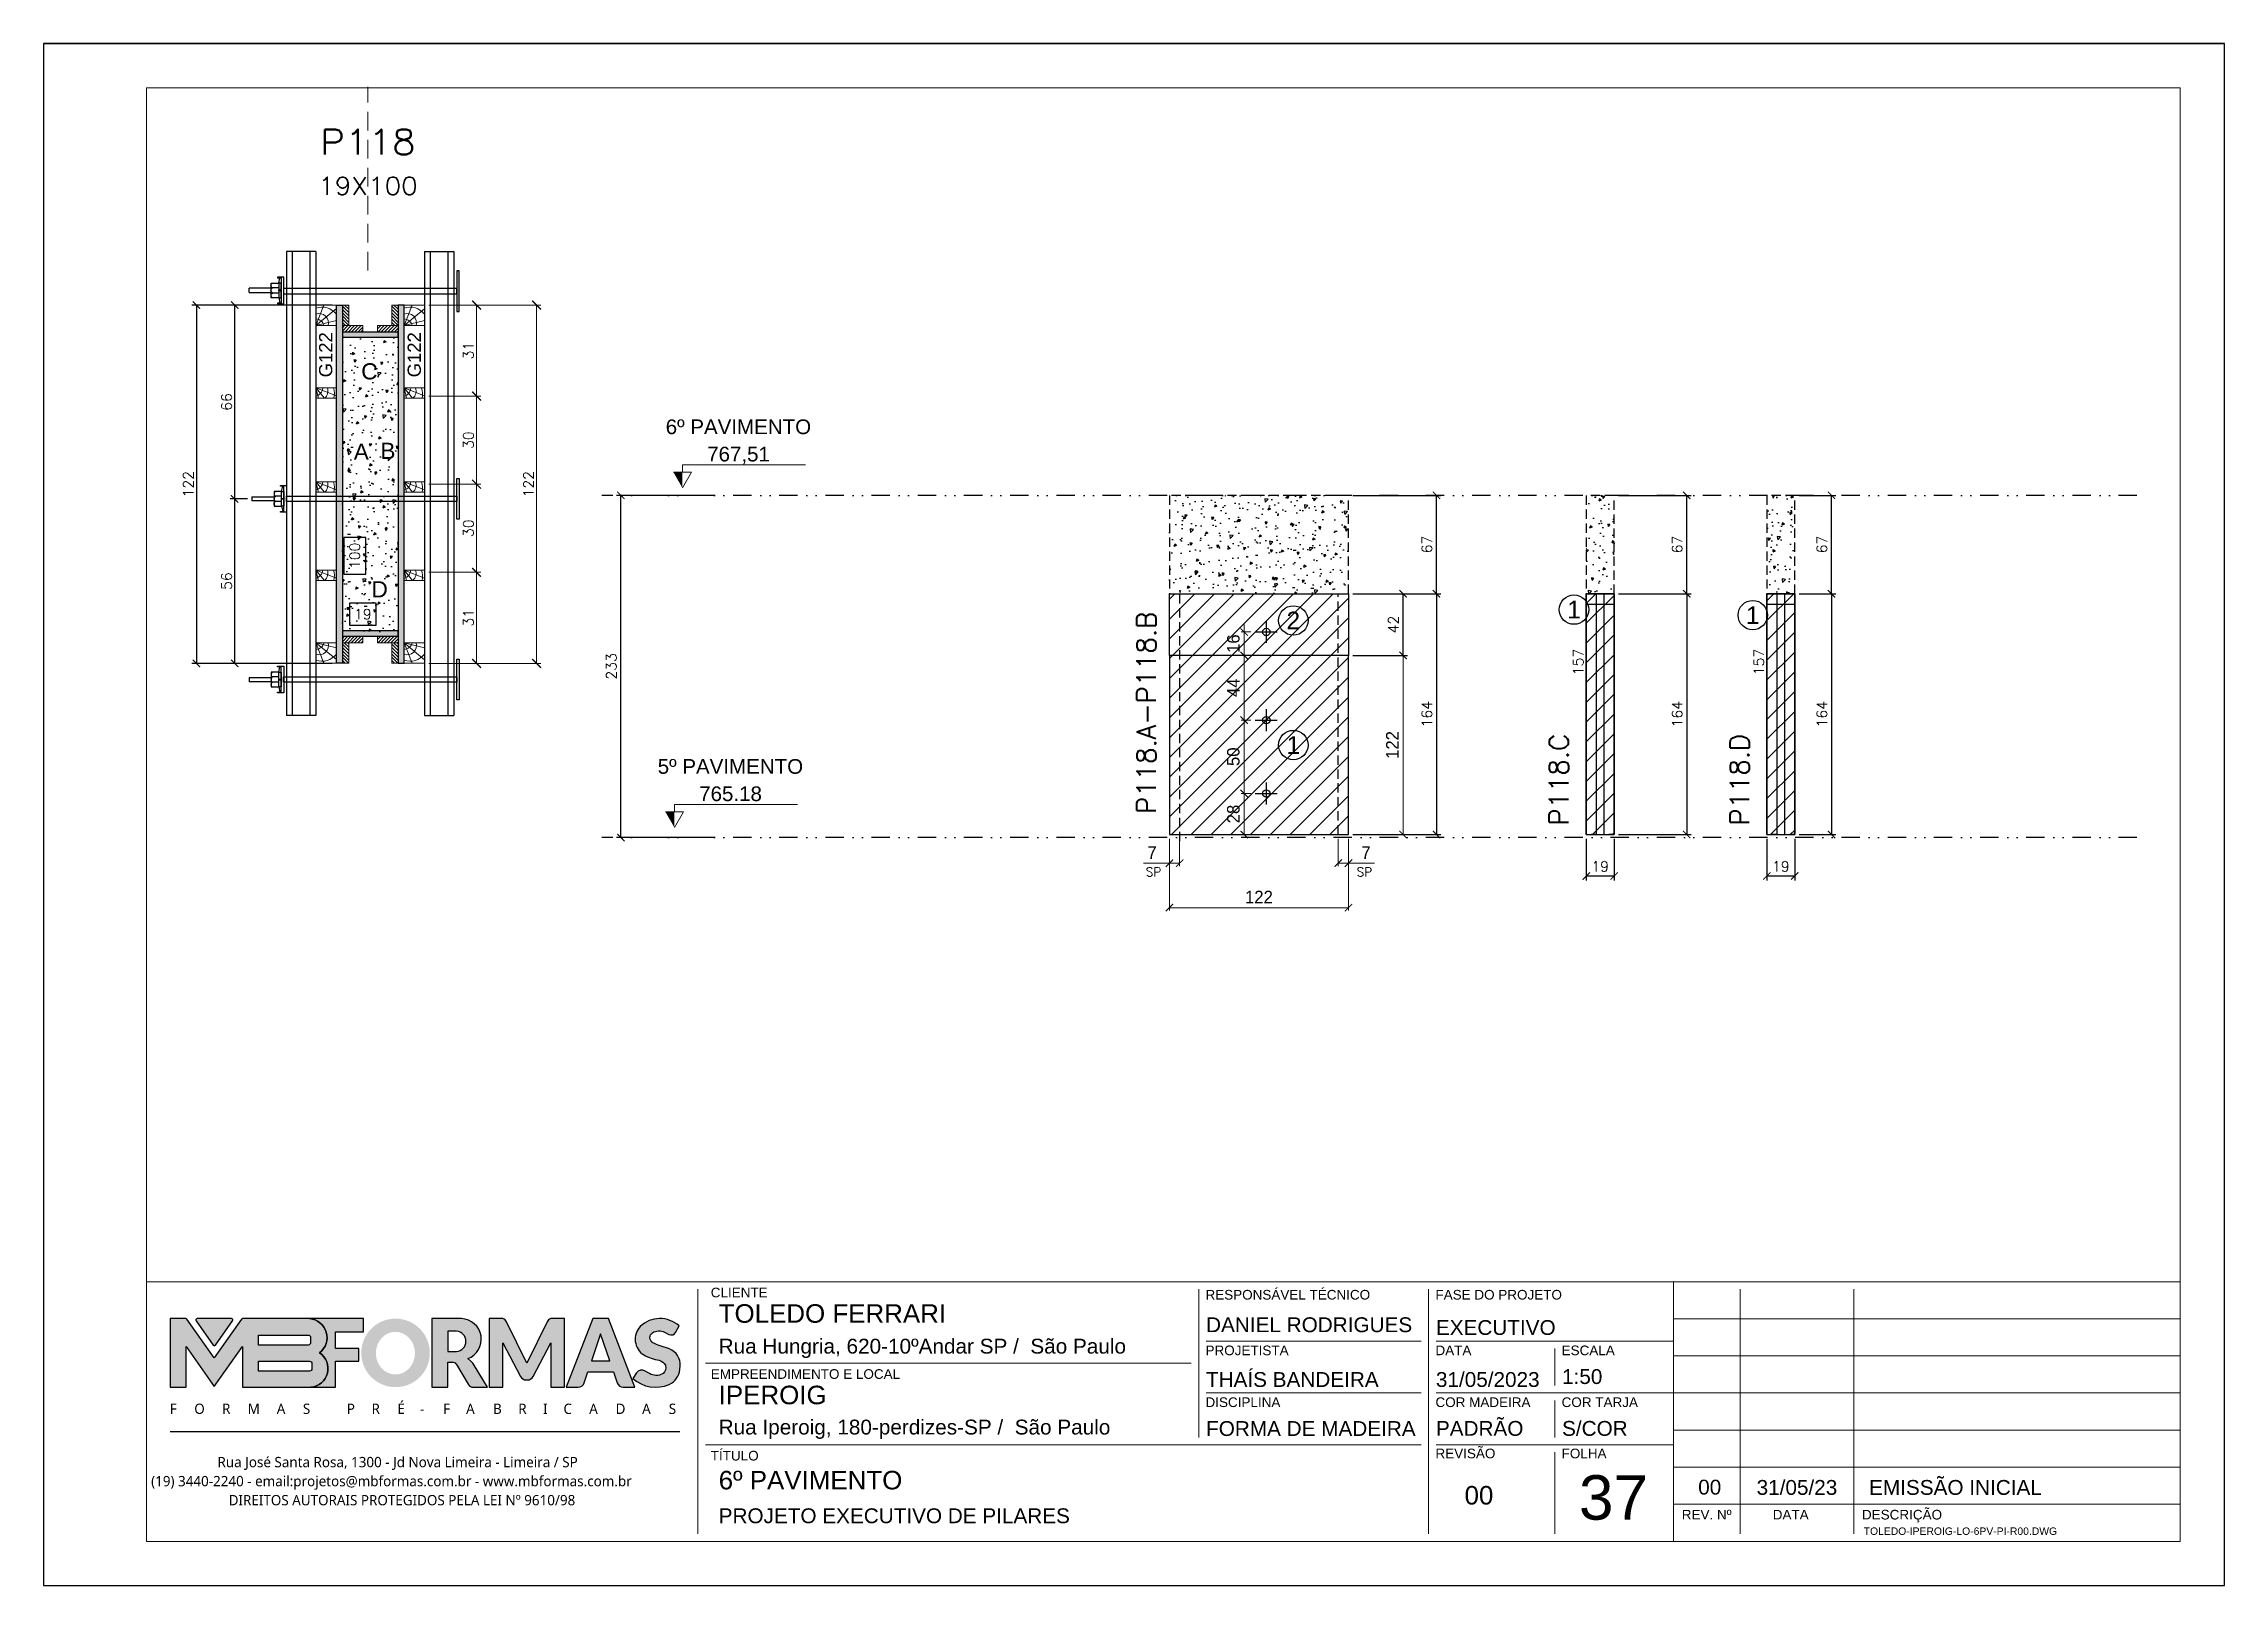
# Model space of a CAD drawing. Extents: x -23436 to 4767, y -4131 to 9755.
# Drawn here: x -19091 to -17606, y -1668 to -618 of the extents above; entities that cross this region are included whole.
import ezdxf
from ezdxf.enums import TextEntityAlignment as Align

# ---------------------------------------------------------------- set-up
doc = ezdxf.new("R2010")
doc.units = 0
doc.header["$PDMODE"] = 2
doc.header["$PDSIZE"] = 10
for name, pattern in [('CABLIN', [0.35, 0.25, -0.1]), ('DIVIDE2', [0.625, 0.25, -0.125, 0, -0.125, 0, -0.125]), ('HIDDEN', [9.525, 6.35, -3.175])]:
    doc.linetypes.add(name, pattern=pattern)
doc.layers.get('0').update_dxf_attribs({"lineweight": 13})
doc.layers.get('Defpoints').update_dxf_attribs({"lineweight": 13})
for name, color, linetype, lineweight in [('A-GENM', 7, 'Continuous', 18), ('cotas', 4, 'Continuous', 13), ('FOLHA MB', 7, 'Continuous', 13), ('Madeira', 100, 'Continuous', 13), ('N° FOLHA', 5, 'Continuous', 13), ('Sarr 2.2x7', 40, 'Continuous', 9), ('sarrafo', 93, 'Continuous', 13), ('Texto Seção', 7, 'Continuous', 15)]:
    doc.layers.add(name, color=color, linetype=linetype, lineweight=lineweight)
for name, color, linetype in [('Barra de Ancoragem', 20, 'Continuous'), ('Concreto', 250, 'HIDDEN'), ('Cota', 4, 'Continuous'), ('Cota Sarrafo', 180, 'Continuous'), ('Cota Seção (2x)', 4, 'Continuous'), ('Furação', 70, 'Continuous'), ('Hachura', 252, 'CABLIN'), ('MB Logo', 254, 'Continuous'), ('Nível', 160, 'Continuous'), ('Painéis', 30, 'Continuous'), ('Perfil Metálico', 224, 'Continuous'), ('Reaproveitamento', 252, 'Continuous'), ('Romaneio', 10, 'Continuous'), ('Sarr 7x7', 104, 'Continuous'), ('Sarrafo de Pressão', 42, 'HIDDEN'), ('Texto de Titulo', 7, 'Continuous'), ('Texto Nível', 251, 'Continuous'), ('Texto Qtd Sarr', 242, 'Continuous'), ('TEXTO_GERAL', 7, 'Continuous')]:
    doc.layers.add(name, color=color, linetype=linetype)
doc.layers.add('Laje_Perimetro', color=7, linetype='Continuous', plot=False)
doc.styles.add('ARIAL', font='arial.ttf', dxfattribs={"oblique": 15, "height": 25})
doc.styles.add('MB_C01', font='arial.ttf', dxfattribs={"height": 1.3})
doc.styles.add('MB_C02', font='arial.ttf', dxfattribs={"height": 2})
doc.styles.add('MB_C03', font='arial.ttf', dxfattribs={"height": 2.5})
doc.styles.add('MB_C04', font='arial.ttf', dxfattribs={"height": 6})
doc.styles.add('MtXpl_Lucida_Sans_Un', font='l_10646.ttf')
doc.styles.add('REGUA-120', font='ROMANS.shx', dxfattribs={"height": 15})
doc.styles.add('ROMANS', font='romans.shx')
doc.styles.add('ROMAS860', font='ROMAS860.SHX')
doc.styles.add('SANSSERIF', font='sas_____.pfb')
doc.dimstyles.new('Cota Paínel', dxfattribs={"dimtxt": 7, "dimasz": 5, "dimexe": 3, "dimexo": 3, "dimgap": 3, "dimtad": 1, "dimdec": 1, "dimzin": 12, "dimdsep": 46, "dimtxsty": 'ROMANS', "dimblk": 'ARCHTICK', "dimcen": 0, "dimclrd": 4, "dimclre": 4, "dimclrt": 1, "dimadec": 1, "dimazin": 3, "dimtfac": 1, "dimtdec": 1, "dimtmove": 0, "dimatfit": 3, "dimldrblk": 'OBLIQUE', "dimfxl": 0, "dimtolj": 1, "dimtzin": 12, "dimarcsym": 0})
doc.dimstyles.new('COTA SECAO', dxfattribs={"dimtxt": 7, "dimasz": 5, "dimexe": 3, "dimexo": 3, "dimgap": 2, "dimtad": 3, "dimdec": 1, "dimlfac": 0.5, "dimzin": 12, "dimdsep": 46, "dimtxsty": 'ROMANS', "dimblk": 'ARCHTICK', "dimcen": 0, "dimclrd": 4, "dimclre": 4, "dimclrt": 1, "dimadec": 1, "dimazin": 3, "dimtfac": 1, "dimtdec": 1, "dimtmove": 0, "dimatfit": 3, "dimldrblk": 'OBLIQUE', "dimfxl": 0, "dimtolj": 1, "dimtzin": 12, "dimarcsym": 0})
doc.dimstyles.new('cotas', dxfattribs={"dimtxt": 8.5, "dimasz": 5, "dimexe": 2, "dimexo": 3, "dimgap": 3, "dimtad": 1, "dimdec": 1, "dimzin": 9, "dimdsep": 46, "dimtxsty": 'ROMAS860', "dimblk": 'ARCHTICK', "dimcen": 0, "dimclrd": 4, "dimclre": 4, "dimclrt": 1, "dimadec": 0, "dimazin": 2, "dimtfac": 1, "dimtdec": 1, "dimtix": 1, "dimtmove": 0, "dimatfit": 2, "dimldrblk": 'OBLIQUE', "dimfxl": 0, "dimtolj": 1, "dimtzin": 0, "dimlwd": 13, "dimlwe": 13, "dimarcsym": 0})
doc.dimstyles.new('PAINEL', dxfattribs={"dimtxt": 7, "dimasz": 5, "dimexe": 3, "dimexo": 3, "dimgap": 3, "dimtad": 1, "dimdec": 1, "dimzin": 12, "dimdsep": 46, "dimtxsty": 'ROMANS', "dimblk": 'ARCHTICK', "dimcen": 0, "dimclrd": 4, "dimclre": 4, "dimclrt": 1, "dimadec": 1, "dimazin": 3, "dimtfac": 1, "dimtdec": 1, "dimtmove": 0, "dimatfit": 3, "dimldrblk": 'OBLIQUE', "dimfxl": 0, "dimtolj": 1, "dimtzin": 12, "dimarcsym": 0})
doc.dimstyles.new('projeto2', dxfattribs={"dimtxt": 7, "dimasz": 5, "dimexe": 1.25, "dimexo": 2.5, "dimgap": 2, "dimtad": 1, "dimdec": 1, "dimdsep": 46, "dimtxsty": 'ROMANS', "dimblk": 'OBLIQUE', "dimcen": 10, "dimdle": 1, "dimse1": 1, "dimse2": 1, "dimsd1": 1, "dimsd2": 1, "dimclrd": 256, "dimclre": 256, "dimclrt": 1, "dimadec": 0, "dimazin": 0, "dimtfac": 1, "dimtdec": 1, "dimtmove": 0, "dimatfit": 3, "dimldrblk": 'OBLIQUE', "dimfxl": 0, "dimlwd": -1, "dimlwe": -1, "dimarcsym": 0})
doc.dimstyles.new('SECÇÃO 2', dxfattribs={"dimtxt": 7, "dimasz": 6, "dimexe": 0.18, "dimexo": 2, "dimgap": -4, "dimtad": 3, "dimdec": 1, "dimlfac": 0.5, "dimzin": 12, "dimdsep": 46, "dimtxsty": 'ROMANS', "dimblk": 'ARCHTICK', "dimcen": 0.09, "dimse1": 1, "dimse2": 1, "dimsd1": 1, "dimsd2": 1, "dimclrd": 180, "dimclre": 5, "dimclrt": 1, "dimadec": 0, "dimazin": 3, "dimtfac": 1, "dimtdec": 1, "dimtofl": 0, "dimtmove": 0, "dimatfit": 3, "dimldrblk": 'ARCHTICK', "dimfxl": 0, "dimtolj": 1, "dimtzin": 0, "dimarcsym": 0})
pattern_1 = [(225, (-28376.902, -23950.7785), (1.12253202, -1.12253202), [])]
pattern_2 = [(225, (-28376.902, -23739.1785), (1.12253202, -1.12253202), [])]
pattern_3 = [(230, (1585, 121.16), (-18.218467, 1.593909), [1.905, -20.955]), (175, (1585, 121.16), (3.524342, -19.105685), [1.524, -16.764058]), (280.45144, (1583.482, 121.293), (-14.694125, -17.511775), [1.619001, -17.809024]), (226.1842, (1585, 116.08), (-27.107904, 4.204233), [2.8575, -31.4325]), (276.63556, (1582.74, 116.43), (-23.740413, -24.742612), [2.428502, -26.71356]), (171.18415, (1585, 116.08), (-23.740413, -24.742612), [2.285997, -25.145973]), (201, (1582.46, 117.35), (-15.161439, 10.22652), [1.905, -20.955]), (146, (1582.46, 117.35), (-6.180203, -18.418797), [1.524, -16.764]), (251.45145, (1581.197, 118.203), (-21.341642, -8.192277), [1.619001, -17.808994]), (217.5, (1585, 121.1605), (-0.3088603, -8.4555039), [0, -16.5608, 0, -17.018, 0, -16.8275]), (187.5, (1585, 121.1605), (-6.6819663, -10.0180575), [0, -9.7028, 0, -16.1798, 0, -6.4135]), (147.5, (1590.664, 121.1605), (-13.5590595, 0.5728744), [0, -6.35, 0, -19.812, 0, -26.289]), (137.5, (1593.204, 121.16), (-14.812918, -2.542649), [0, -8.255, 0, -13.1572, 0, -18.669])]
pattern_4 = [(45, (-143.609, -2175.771), (-6.735192, 6.735192), [])]

msp = doc.modelspace()

# ---------------------------------------------------------------- texts
at = {"layer": 'N° FOLHA', "color": 5, "style": 'MB_C04'}
msp.add_text('37', height=30.3061, dxfattribs=at).set_placement((-18045.93, -1622.997))
at = {"layer": 'Romaneio', "color": 0, "style": 'ARIAL'}
for s, p in [('2', (-18240.396, -1010.61)), ('1', (-18049.265, -1003.215)), ('1', (-17927.551, -1006.981)), ('1', (-18240.396, -1095.44))]:
    msp.add_text(s, height=12, dxfattribs=at).set_placement(p, align=Align.MIDDLE_CENTER)
at = {"layer": 'Texto Nível', "style": 'ARIAL'}
for s, p in [('6º PAVIMENTO', (-18568.752, -883.711)), ('767,51', (-18596.814, -902.303)), ('5º PAVIMENTO', (-18574.199, -1115.017)), ('765.18', (-18602.261, -1133.609))]:
    msp.add_text(s, height=10, dxfattribs=at).set_placement(p, align=Align.RIGHT)
at = {"layer": 'Texto Seção', "color": 0, "linetype": 'Continuous', "style": 'SANSSERIF'}
for p in [(-18899.326, -845.028), (-18839.021, -845.028)]:
    msp.add_text('G122', height=9, rotation=90, dxfattribs=at).set_placement(p, align=Align.MIDDLE_LEFT)
at = {"layer": 'Texto Seção', "char_height": 13, "width": 285.32988, "attachment_point": 7, "rotation": 90, "style": 'REGUA-120'}
for s, insert in [('P118.A-P118.B', (-18333.908, -1142.266)), ('P118.C', (-18053.08, -1150.232)), ('P118.D', (-17930.019, -1150.232))]:
    msp.add_mtext(s, dxfattribs=dict(at, insert=insert))
at = {"layer": 'Texto Seção', "char_height": 6, "style": 'ROMANS'}
for insert, attachment_point in [((-18340.839, -1184.867), 7), ((-18186.72, -1184.867), 9)]:
    msp.add_mtext('SP', dxfattribs=dict(at, insert=insert, attachment_point=attachment_point))
at = {"layer": 'TEXTO_GERAL', "style": 'ARIAL'}
for s, p in [('C', (-18869.583, -840.93)), ('A', (-18875.066, -895.645)), ('B', (-18856.923, -895.041)), ('D', (-18862.545, -989.38))]:
    msp.add_text(s, height=11, dxfattribs=at).set_placement(p, align=Align.MIDDLE_CENTER)

# ---------------------------------------------------------------- blocks, each defined once
blk = doc.blocks.new('MB-NOVO')
at = {"layer": 'MB Logo', "linetype": 'Continuous'}
h = blk.add_hatch(color=256, dxfattribs=at)
h.dxf.hatch_style = 1
h.set_gradient(color1=(242, 132, 69), color2=(247, 180, 141), rotation=90, tint=1)
h.paths.add_polyline_path([(-18529.6, 10980.8), (-18475.7, 10980.8, 0.706757), (-18468.7, 11008, 0.681802), (-18476.7, 11034.9), (-18529.4, 11034.9, 0.243712), (-18530.2, 11034.5), (-18551.7, 11003.9), (-18573.3, 11034.5, 0.243712), (-18574.1, 11034.9), (-18586.5, 11034.9), (-18586.5, 10980.8), (-18573.9, 10980.8), (-18573.9, 11012.9), (-18551.7, 10981.5), (-18529.6, 11012.9)])
h.paths.add_polyline_path([(-18516.8, 11014.1), (-18516.8, 11022), (-18477.8, 11022, -0.414214), (-18475.8, 11020), (-18475.8, 11016.1, -0.414214), (-18477.8, 11014.1)], flags=16)
h.paths.add_polyline_path([(-18516.8, 11001.4), (-18476.8, 11001.4, -0.414214), (-18474.8, 10999.4), (-18474.8, 10995.5, -0.414214), (-18476.8, 10993.5), (-18516.8, 10993.5)], flags=16)
at = {"layer": 'MB Logo', "true_color": 0x262626}
h = blk.add_hatch(color=250, dxfattribs=at)
h.dxf.hatch_style = 1
h.paths.add_polyline_path([(-18537.3, 11033.3, 0.60809), (-18538.1, 11034.9), (-18565.3, 11034.9, 0.60809), (-18566.1, 11033.3), (-18552.5, 11014, 0.518202), (-18550.9, 11014)])
h = blk.add_hatch(color=250, dxfattribs=at)
h.dxf.hatch_style = 1
h.paths.add_polyline_path([(-18456.2, 11011.3), (-18456.2, 11024.6), (-18434.2, 11024.6), (-18434.2, 11034.9), (-18476.7, 11034.9, -0.681802), (-18468.7, 11008, -0.706757), (-18475.7, 10980.8), (-18456.2, 10980.8), (-18456.2, 11001.4), (-18437.8, 11001.4), (-18437.8, 11011.3)])
h = blk.add_hatch(color=250, dxfattribs=at)
h.dxf.hatch_style = 1
h.paths.add_polyline_path([(-18435.9, 11007.9, 1), (-18381.9, 11007.9, 1)])
edge = h.paths.add_edge_path(flags=16)
edge.add_ellipse((-18409, 11007.7), major_axis=(0, 16.8), ratio=0.916255, start_angle=0, end_angle=360)
h = blk.add_hatch(color=250, dxfattribs=at)
h.dxf.hatch_style = 1
h.paths.add_polyline_path([(-18357, 11034.9), (-18380.2, 11034.9), (-18380.2, 10980.8), (-18367.6, 10980.8), (-18367.6, 11000.7), (-18363.4, 11000.7, -0.195765), (-18360.9, 10998.9), (-18351.8, 10983.2, 0.261385), (-18347.5, 10980.8), (-18336.4, 10980.8), (-18347.5, 10999, 0.082429), (-18349.6, 11001.5), (-18351.9, 11003.4, 0.81838)])
h.paths.add_polyline_path([(-18360.8, 11009), (-18367.6, 11009), (-18367.6, 11025), (-18360.8, 11025, -0.92578)], flags=16)
h = blk.add_hatch(color=250, dxfattribs=at)
h.dxf.hatch_style = 1
h.paths.add_polyline_path([(-18286.6, 11015.9), (-18286.6, 10980.8), (-18275.8, 10980.8), (-18275.8, 11034.9), (-18286.6, 11034.9, 0.216647), (-18289.4, 11032.4), (-18305.5, 10999.8), (-18321.6, 11032.7, 0.199908), (-18324.3, 11034.9), (-18335.2, 11034.9), (-18335.2, 10980.8), (-18324.3, 10980.8), (-18324.3, 11015.9), (-18310.4, 10989.3, 0.279644), (-18306, 10986.6, 0.340986), (-18300.5, 10989.3)])
h = blk.add_hatch(color=250, dxfattribs=at)
h.dxf.hatch_style = 1
h.paths.add_polyline_path([(-18274.4, 10980.8), (-18265, 10980.8, 0.322517), (-18260.2, 10984.3), (-18257.3, 10993), (-18237.2, 10993), (-18234.3, 10984.3, 0.322517), (-18229.5, 10980.8), (-18220.3, 10980.8), (-18241.2, 11034.9), (-18253.4, 11034.9)])
h.paths.add_polyline_path([(-18254.4, 11001.6), (-18247.3, 11023), (-18240.1, 11001.6)], flags=16)
h = blk.add_hatch(color=250, dxfattribs=at)
h.dxf.hatch_style = 1
h.paths.add_polyline_path([(-18206, 11024, -0.247671), (-18196.9, 11024.3), (-18193.5, 11022.5, 0.40799), (-18188.2, 11024.1), (-18185.4, 11029.1, 0.392837), (-18216.2, 11028.7, 0.467779), (-18213.3, 11006.3, 0.077523), (-18201.2, 11002.1, -0.214206), (-18196.1, 10997.9, -0.284295), (-18198.2, 10991.4, -0.26924), (-18208.8, 10991.6), (-18212.2, 10993.6, 0.407727), (-18219, 10992.1), (-18221.8, 10987.7, 0.296878), (-18193.2, 10983.1, 0.272251), (-18184.9, 10995.3), (-18184.6, 10997.9, 0.348906), (-18193.7, 11011.2), (-18200.4, 11013.5, -0.045018), (-18205.8, 11015.7, -0.618284)])
at = {"layer": 'MB Logo', "linetype": 'Continuous'}
blk.add_line((-18586.5, 10945.9), (-18184.8, 10945.9), dxfattribs=at)
at = {"layer": 'MB Logo', "color": 23, "linetype": 'Continuous', "true_color": 0xf28445}
for points in [[(-18573.3, 11034.5, 0.243712), (-18574.1, 11034.9), (-18586.5, 11034.9), (-18586.5, 10980.8), (-18573.9, 10980.8), (-18573.9, 11012.9), (-18551.7, 10981.5), (-18529.6, 11012.9), (-18529.6, 10980.8), (-18475.7, 10980.8, 0.706757), (-18468.7, 11008, 0.681802), (-18476.7, 11034.9), (-18529.4, 11034.9, 0.243712), (-18530.2, 11034.5), (-18551.7, 11003.9)], [(-18516.8, 11022), (-18477.8, 11022, -0.414214), (-18475.8, 11020), (-18475.8, 11016.1, -0.414214), (-18477.8, 11014.1), (-18516.8, 11014.1)], [(-18516.8, 11001.4), (-18476.8, 11001.4, -0.414214), (-18474.8, 10999.4), (-18474.8, 10995.5, -0.414214), (-18476.8, 10993.5), (-18516.8, 10993.5)]]:
    blk.add_lwpolyline(points, format="xyb", close=True, dxfattribs=at)
at = {"layer": 'MB Logo', "color": 250, "true_color": 0x262626}
for points in [[(-18537.3, 11033.3, 0.60809), (-18538.1, 11034.9), (-18565.3, 11034.9, 0.60809), (-18566.1, 11033.3), (-18552.5, 11014, 0.518202), (-18550.9, 11014)], [(-18437.8, 11011.3), (-18456.2, 11011.3), (-18456.2, 11024.6), (-18434.2, 11024.6), (-18434.2, 11034.9), (-18476.7, 11034.9, -0.681802), (-18468.7, 11008, -0.706757), (-18475.7, 10980.8), (-18456.2, 10980.8), (-18456.2, 11001.4), (-18437.8, 11001.4)], [(-18347.5, 10980.8), (-18336.4, 10980.8), (-18347.5, 10999, 0.082429), (-18349.6, 11001.5), (-18351.9, 11003.4, 0.81838), (-18357, 11034.9), (-18380.2, 11034.9), (-18380.2, 10980.8), (-18367.6, 10980.8), (-18367.6, 11000.7), (-18363.4, 11000.7, -0.209789), (-18360.8, 10998.7), (-18351.8, 10983.2, 0.261385)], [(-18286.6, 11015.9), (-18286.6, 10980.8), (-18275.8, 10980.8), (-18275.8, 11034.9), (-18286.6, 11034.9, 0.216647), (-18289.4, 11032.4), (-18305.5, 10999.8), (-18321.5, 11032.4, 0.216647), (-18324.3, 11034.9), (-18335.2, 11034.9), (-18335.2, 10980.8), (-18324.3, 10980.8), (-18324.3, 11015.9), (-18310.4, 10989.3, 0.279644), (-18306, 10986.6), (-18304.9, 10986.6, 0.279644), (-18300.5, 10989.3)], [(-18265, 10980.8, 0.322517), (-18260.2, 10984.3), (-18257.3, 10993), (-18237.2, 10993), (-18234.3, 10984.3, 0.322517), (-18229.5, 10980.8), (-18220.3, 10980.8), (-18241.2, 11034.9), (-18253.4, 11034.9), (-18274.4, 10980.8)], [(-18206.2, 11015.9, -0.549626), (-18206.4, 11023.8, -0.258723), (-18196.9, 11024.3), (-18193.5, 11022.5, 0.40799), (-18188.2, 11024.1), (-18185.4, 11029.1, 0.392837), (-18216.2, 11028.7, 0.467779), (-18213.3, 11006.3, 0.077523), (-18201.2, 11002.1, -0.203897), (-18196.3, 10998.2), (-18196.1, 10997.8, -0.267611), (-18198, 10991.6), (-18198.5, 10991.3, -0.261145), (-18208.8, 10991.6), (-18212.2, 10993.6, 0.407727), (-18219, 10992.1), (-18221.8, 10987.7, 0.296878), (-18193.2, 10983.1, 0.265963), (-18184.9, 10994.9), (-18184.7, 10997.6, 0.340466), (-18193.1, 11011), (-18200.4, 11013.5, -0.049298)], [(-18367.6, 11009), (-18360.8, 11009, 0.92578), (-18360.8, 11025), (-18367.6, 11025)]]:
    blk.add_lwpolyline(points, format="xyb", close=True, dxfattribs=at)
blk.add_lwpolyline([(-18247.3, 11023), (-18254.4, 11001.6), (-18240.1, 11001.6)], close=True, dxfattribs=at)
at = {"layer": 'MB Logo', "color": 250, "true_color": 0x262626, "style": 'MtXpl_Lucida_Sans_Un'}
for s, height, p in [('F', 8.12, (-18586.8, 10959.8)), ('O', 8.12, (-18567.5, 10959.8)), ('R', 8.12, (-18545.6, 10959.8)), ('M', 8.12, (-18525.4, 10959.8)), ('A', 8.12, (-18502.5, 10959.8)), ('S', 8.12, (-18481.9, 10959.8)), ('P', 8.12, (-18447.3, 10959.8)), ('R', 8.12, (-18427.8, 10959.8)), ('É', 8.12, (-18407.5, 10959.8)), ('-', 8.12, (-18389.6, 10959.8)), ('F', 8.12, (-18371.4, 10959.8)), ('A', 8.12, (-18353.3, 10959.8)), ('B', 8.12, (-18332.1, 10959.8)), ('R', 8.12, (-18312.2, 10959.8)), ('I', 8.12, (-18292.7, 10959.8)), ('C', 8.12, (-18276.6, 10959.8)), ('A', 8.12, (-18256.3, 10959.8)), ('D', 8.12, (-18235.5, 10959.8)), ('A', 8.12, (-18214.6, 10959.8)), ('S', 8.12, (-18193.6, 10959.8)), ('DIREITOS AUTORAIS PROTEGIDOS PELA LEI Nº 9610/98', 8.122, (-18540.4, 10887.8))]:
    blk.add_text(s, height=height, dxfattribs=at).set_placement(p)
at = {"layer": 'MB Logo', "style": 'MtXpl_Lucida_Sans_Un'}
for s, p in [('Rua José Santa Rosa, 1300 - Jd Nova Limeira - Limeira / SP', (-18549.2, 10917.8)), ('(19) 3440-2240 - email:projetos@mbformas.com.br - www.mbformas.com.br', (-18601.5, 10902.8))]:
    blk.add_text(s, height=8.122, dxfattribs=at).set_placement(p)
blk = doc.blocks.new('A$C169d8357')
at = {"layer": 'FOLHA MB', "color": 1}
for p, q in [((1109.8, 356.7), (70, 356.7)), ((1109.8, 356.7), (1109.8, 179.9)), ((1455, 356.7), (1109.8, 356.7)), ((445.6, 351.7), (445.6, 185)), ((786.6, 351.7), (786.6, 250.7)), ((943.1, 351.7), (943.1, 185)), ((1155.3, 185), (1155.3, 351.7)), ((1232.6, 351.7), (1232.6, 185)), ((1455, 331.5), (1109.8, 331.5)), ((938.1, 316.3), (791.6, 316.3)), ((1109.8, 316.3), (948.2, 316.3)), ((781.5, 301.2), (450.7, 301.2)), ((1029, 311.3), (1029, 286)), ((1455, 306.2), (1109.8, 306.2)), ((938.1, 281), (791.6, 281)), ((1109.8, 281), (948.2, 281)), ((1029, 275.9), (1029, 250.7)), ((1455, 281), (1109.8, 281)), ((1455, 255.7), (1109.8, 255.7)), ((938.1, 245.6), (450.7, 245.6)), ((1109.8, 245.6), (948.2, 245.6)), ((1029, 240.6), (1029, 185)), ((1455, 230.4), (1109.8, 230.4)), ((1455, 205.2), (1109.8, 205.2))]:
    blk.add_line(p, q, dxfattribs=at)
for points in [[(0, 1199.9), (0, 149.9), (1485, 149.9), (1485, 1199.9)], [(70, 1169.9), (70, 179.9), (1455, 179.9), (1455, 1169.9)]]:
    blk.add_lwpolyline(points, close=True, dxfattribs=at)
at = {"layer": 'MB Logo', "xscale": 0.8642040370897565, "yscale": 0.8642040370897565, "zscale": 0.8642040370897565}
blk.add_blockref('MB-NOVO', (16148.7, -9204.8), dxfattribs=at)
at = {"layer": 'FOLHA MB', "color": 6}
for s, height, style, p in [('CLIENTE', 6.57, 'MB_C01', (454.3, 346.1)), ('RESPONSÁVEL TÉCNICO', 6.566, 'MB_C01', (791.2, 344.6)), ('FASE DO PROJETO', 6.566, 'MB_C01', (947.8, 344.6)), ('Rua Hungria, 620-10ºAndar SP /  São Paulo', 10.102, 'MB_C02', (459.7, 307.8)), ('PROJETISTA', 6.57, 'MB_C01', (791.2, 306.7)), ('DATA', 6.57, 'MB_C01', (947.8, 306.7)), ('ESCALA', 6.57, 'MB_C01', (1033.7, 306.7)), ('EMPREENDIMENTO E LOCAL', 6.566, 'MB_C01', (454.3, 290.6)), ('DISCIPLINA', 6.57, 'MB_C01', (791.2, 271.4)), ('COR MADEIRA', 6.566, 'MB_C01', (947.8, 271.4)), ('COR TARJA', 6.57, 'MB_C01', (1033.7, 271.4)), ('Rua Iperoig, 180-perdizes-SP /  São Paulo', 10.102, 'MB_C02', (459.7, 252.7)), ('TÍTULO', 6.57, 'MB_C01', (454.3, 235)), ('REVISÃO', 6.57, 'MB_C01', (947.8, 236.5)), ('FOLHA', 6.57, 'MB_C01', (1033.7, 236.5)), ('PROJETO EXECUTIVO DE PILARES', 10.102, 'MB_C02', (459.7, 192.3))]:
    blk.add_text(s, height=height, dxfattribs=dict(at, style=style)).set_placement(p)
at = {"layer": 'FOLHA MB', "color": 5}
for s, height, style, p in [('TOLEDO FERRARI', 12.628, 'MB_C03', (459.7, 328.8)), ('DANIEL RODRIGUES', 10.102, 'MB_C02', (791.6, 322.4)), ('EXECUTIVO', 10.1, 'MB_C02', (948.1, 320.5)), ('THAÍS BANDEIRA', 10.102, 'MB_C02', (791.5, 285.1)), ('1:50', 10.1, 'MB_C02', (1034, 287.1)), ('IPEROIG', 12.63, 'MB_C03', (459.7, 273.3)), ('31/05/2023', 10.1, 'MB_C02', (948.1, 285.1)), ('FORMA DE MADEIRA', 10.102, 'MB_C02', (791.6, 251.7)), ('PADRÃO', 10.1, 'MB_C02', (948.1, 251.8)), ('S/COR', 10.1, 'MB_C02', (1034, 251.8)), ('6º PAVIMENTO', 12.628, 'MB_C03', (459.7, 215.3)), ('EMISSÃO INICIAL', 10.102, 'MB_C02', (1243.1, 211.6)), ('00', 12.63, 'MB_C03', (967.6, 205)), ('00', 10.1, 'MB_C02', (1126.7, 211.8)), ('31/05/23', 10.1, 'MB_C02', (1166.5, 211.6))]:
    blk.add_text(s, height=height, dxfattribs=dict(at, style=style)).set_placement(p)
at = {"layer": 'FOLHA MB', "color": 6, "style": 'MB_C01'}
for s, p in [('REV. Nº', (1132.5, 198.1)), ('DATA', (1189.7, 198.1)), ('DESCRIÇÃO', (1265.5, 198.1))]:
    blk.add_text(s, height=6.57, dxfattribs=at).set_placement(p, align=Align.MIDDLE_CENTER)
at = {"layer": 'FOLHA MB', "insert": (1239.4, 189.4), "char_height": 5.051, "width": 210.818, "attachment_point": 1, "style": 'MB_C04'}
blk.add_mtext('TOLEDO-IPEROIG-LO-6PV-PI-R00.DWG', dxfattribs=at)
blk = doc.blocks.new('ERTYERTYUYTURTYUTRYU')
at = {"layer": 'Barra de Ancoragem'}
for p, q in [((8963.3, 10873.8), (8963.3, 10855.5)), ((8964.9, 10869.7), (8964.1, 10873.2)), ((8964.9, 10859.7), (8964.1, 10856.1)), ((8985.1, 10863.2), (8985.1, 10866.1))]:
    blk.add_line(p, q, dxfattribs=at)
at = {"layer": 'Barra de Ancoragem', "flags": 128}
for points in [[(8961.5, 10855.5), (8961.5, 10873.8), (8963.3, 10873.8), (8963.3, 10855.5)], [(8963.3, 10873.8), (8965.7, 10873.8), (8965.7, 10873.2), (8963.3, 10873.2)], [(8963.3, 10869.7), (8964.9, 10869.7), (8964.9, 10859.7), (8963.3, 10859.7)], [(8963.3, 10856.1), (8965.7, 10856.1), (8965.7, 10855.5), (8963.3, 10855.5)]]:
    blk.add_lwpolyline(points, close=True, dxfattribs=at)
for points in [[(8964.9, 10864.4), (8963.3, 10864.4), (8963.3, 10865), (8964.9, 10865), (8964.9, 10864.4), (8964.9, 10865)], [(8964.9, 10859.7), (8970.1, 10859.7), (8970.1, 10869.7), (8964.9, 10869.7)], [(8985.1, 10863.2), (8970.1, 10863.2), (8970.1, 10866.1), (8985.1, 10866.1)]]:
    blk.add_lwpolyline(points, dxfattribs=at)
for points in [[(8964.9, 10866.4), (8969, 10866.4, 0.729796), (8969, 10869.7, 0.729796)], [(8964.9, 10862.9), (8969, 10862.9, 0.666667), (8969, 10866.4, 0.666667)]]:
    blk.add_lwpolyline(points, format="xyb", dxfattribs=at)
at = {"layer": 'Barra de Ancoragem'}
blk.add_arc((8968.4, 10861.3), 1.7, 287.7564, 72.2436, dxfattribs=at)
blk = doc.blocks.new('*D967')
at = {"layer": 'Cota', "color": 180, "lineweight": -2, "transparency": 16777216}
for p, q in [((-18872, -954.1), (-18887, -954.1)), ((-18887, -954.1), (-18887, -979.1)), ((-18872, -979.1), (-18872, -954.1)), ((-18887, -979.1), (-18872, -979.1))]:
    blk.add_line(p, q, dxfattribs=at)
at = {"layer": 'Defpoints', "color": 0, "transparency": 16777216}
for p in [(-18888, -817.8), (-18888, -1017.8), (-18868, -1017.8)]:
    blk.add_point(p, dxfattribs=at)
at = {"layer": 'Cota', "color": 1, "transparency": 16777216, "insert": (-18879.5, -966.6), "char_height": 7, "attachment_point": 5, "rotation": 90, "style": 'ROMANS'}
blk.add_mtext('\\A1;100', dxfattribs=at)
blk = doc.blocks.new('_ArchTick')
at = {"color": 0, "linetype": 'ByBlock', "const_width": 0.15}
blk.add_lwpolyline([(-0.5, -0.5), (0.5, 0.5)], dxfattribs=at)
blk = doc.blocks.new('*D968')
at = {"layer": 'Cota', "color": 180, "lineweight": -2, "transparency": 16777216}
for p, q in [((-18865, -998.8), (-18883, -998.8)), ((-18883, -998.8), (-18883, -1013.8)), ((-18865, -1013.8), (-18865, -998.8)), ((-18883, -1013.8), (-18865, -1013.8))]:
    blk.add_line(p, q, dxfattribs=at)
at = {"layer": 'Defpoints', "color": 0, "transparency": 16777216}
for p in [(-18888, -835.1), (-18850, -835.1), (-18888, -1017.8)]:
    blk.add_point(p, dxfattribs=at)
at = {"layer": 'Cota', "color": 1, "transparency": 16777216, "insert": (-18874, -1006.3), "char_height": 7, "attachment_point": 5, "style": 'ROMANS'}
blk.add_mtext('\\A1;19', dxfattribs=at)
blk = doc.blocks.new('*D969')
at = {"layer": 'Cota', "color": 4, "lineweight": -2, "transparency": 16777216}
for p, q in [((-18909, -795.8), (-18964.3, -795.8)), ((-18961.3, -795.8), (-18961.3, -927.8)), ((-18952.5, -927.8), (-18964.3, -927.8))]:
    blk.add_line(p, q, dxfattribs=at)
at = {"layer": 'Defpoints', "color": 0, "transparency": 16777216}
for p in [(-18906, -795.8), (-18961.3, -927.8), (-18949.5, -927.8)]:
    blk.add_point(p, dxfattribs=at)
at = {"layer": 'Cota', "color": 4, "lineweight": -2, "transparency": 16777216, "xscale": 5, "yscale": 5, "zscale": 5}
for p, rotation in [((-18961.3, -795.8), 90), ((-18961.3, -927.8), 270)]:
    blk.add_blockref('_ArchTick', p, dxfattribs=dict(at, rotation=rotation))
at = {"layer": 'Cota', "color": 1, "transparency": 16777216, "insert": (-18966.8, -861.8), "char_height": 7, "attachment_point": 5, "rotation": 90, "style": 'ROMANS'}
blk.add_mtext('\\A1;66', dxfattribs=at)
blk = doc.blocks.new('_OBLIQUE')
at = {"color": 0, "linetype": 'ByBlock', "lineweight": -2}
for p, q in [((0, 0), (-1, 0)), ((-0.5, -0.5), (0.5, 0.5))]:
    blk.add_line(p, q, dxfattribs=at)
blk = doc.blocks.new('*D970')
at = {"layer": 'Cota', "color": 4, "lineweight": -2, "transparency": 16777216}
for p, q in [((-18952.5, -927.8), (-18964.3, -927.8)), ((-18961.3, -927.8), (-18961.3, -1039.8)), ((-18909, -1039.8), (-18964.3, -1039.8))]:
    blk.add_line(p, q, dxfattribs=at)
at = {"layer": 'Defpoints', "color": 0, "transparency": 16777216}
for p in [(-18949.5, -927.8), (-18961.3, -1039.8), (-18906, -1039.8)]:
    blk.add_point(p, dxfattribs=at)
at = {"layer": 'Cota', "color": 4, "lineweight": -2, "transparency": 16777216, "xscale": 5, "yscale": 5, "zscale": 5}
for p, rotation in [((-18961.3, -927.8), 90), ((-18961.3, -1039.8), 270)]:
    blk.add_blockref('_ArchTick', p, dxfattribs=dict(at, rotation=rotation))
at = {"layer": 'Cota', "color": 1, "transparency": 16777216, "insert": (-18966.8, -983.8), "char_height": 7, "attachment_point": 5, "rotation": 90, "style": 'ROMANS'}
blk.add_mtext('\\A1;56', dxfattribs=at)
blk = doc.blocks.new('*D971')
at = {"layer": 'Cota', "color": 4, "lineweight": -2, "transparency": 16777216}
for p, q in [((-18895, -795.8), (-18990.4, -795.8)), ((-18987.4, -795.8), (-18987.4, -1039.8)), ((-18895, -1039.8), (-18990.4, -1039.8))]:
    blk.add_line(p, q, dxfattribs=at)
at = {"layer": 'Defpoints', "color": 0, "transparency": 16777216}
for p in [(-18892, -795.8), (-18987.4, -1039.8), (-18892, -1039.8)]:
    blk.add_point(p, dxfattribs=at)
at = {"layer": 'Cota', "color": 4, "lineweight": -2, "transparency": 16777216, "xscale": 5, "yscale": 5, "zscale": 5}
for p, rotation in [((-18987.4, -795.8), 90), ((-18987.4, -1039.8), 270)]:
    blk.add_blockref('_ArchTick', p, dxfattribs=dict(at, rotation=rotation))
at = {"layer": 'Cota', "color": 1, "transparency": 16777216, "insert": (-18992.9, -917.8), "char_height": 7, "attachment_point": 5, "rotation": 90, "style": 'ROMANS'}
blk.add_mtext('\\A1;122', dxfattribs=at)
blk = doc.blocks.new('*D972')
at = {"layer": 'Cota Seção (2x)', "color": 4, "lineweight": 5, "transparency": 16777216}
for p, q in [((-18798.2, -795.8), (-18752.7, -795.8)), ((-18755.7, -1039.8), (-18755.7, -795.8)), ((-18798.2, -1039.8), (-18752.7, -1039.8))]:
    blk.add_line(p, q, dxfattribs=at)
at = {"layer": 'Defpoints', "color": 0, "transparency": 16777216}
for p in [(-18801.2, -795.8), (-18755.7, -795.8), (-18801.2, -1039.8)]:
    blk.add_point(p, dxfattribs=at)
at = {"layer": 'Cota Seção (2x)', "color": 4, "lineweight": 5, "transparency": 16777216, "xscale": 6, "yscale": 6, "zscale": 6}
for p, rotation in [((-18755.7, -795.8), 90), ((-18755.7, -1039.8), 270)]:
    blk.add_blockref('_ArchTick', p, dxfattribs=dict(at, rotation=rotation))
at = {"layer": 'Cota Seção (2x)', "color": 1, "transparency": 16777216, "insert": (-18761.2, -917.8), "char_height": 7, "attachment_point": 5, "rotation": 90, "style": 'ROMANS'}
blk.add_mtext('\\A1;122', dxfattribs=at)
blk = doc.blocks.new('PONTALETE')
at = {"layer": 'Madeira'}
for q in [(2.71, 7), (7, 5.76), (7, 1.74)]:
    blk.add_line((0, 0), q, dxfattribs=at)
blk.add_lwpolyline([(0, 0), (7, 0), (7, 7), (0, 7)], close=True, dxfattribs=at)
for centre, radius, start, end in [((2.04, 0.06), 6.23, 37.28179, 109.09128), ((1.09, 0.9), 3.19, 343.60304, 109.98471), ((-0.21, -0.78), 3.09, 14.63219, 86.0383)]:
    blk.add_arc(centre, radius, start, end, dxfattribs=at)
blk = doc.blocks.new('MEIO PONTALETE')
at = {"layer": 'Madeira'}
for q in [(2.71, 7), (3.5, 2.88), (3.5, 0.87)]:
    blk.add_line((0, 0), q, dxfattribs=at)
blk.add_lwpolyline([(0, 0), (3.5, 0), (3.5, 7), (0, 7)], close=True, dxfattribs=at)
for centre, radius, start, end in [((2.04, 0.06), 6.23, 76.44987, 109.09128), ((1.09, 0.9), 3.19, 40.90626, 109.98471), ((-0.21, -0.78), 3.09, 14.63219, 86.0383)]:
    blk.add_arc(centre, radius, start, end, dxfattribs=at)
blk = doc.blocks.new('*D973')
at = {"layer": 'Cota Seção (2x)', "color": 4, "lineweight": 5, "transparency": 16777216}
for p, q in [((-18829, -917.8), (-18793.6, -917.8)), ((-18796.6, -917.8), (-18796.6, -977.8)), ((-18829, -977.8), (-18793.6, -977.8))]:
    blk.add_line(p, q, dxfattribs=at)
at = {"layer": 'Defpoints', "color": 0, "transparency": 16777216}
for p in [(-18832, -917.8), (-18832, -977.8), (-18796.6, -977.8)]:
    blk.add_point(p, dxfattribs=at)
at = {"layer": 'Cota Seção (2x)', "color": 4, "lineweight": 5, "transparency": 16777216, "xscale": 6, "yscale": 6, "zscale": 6}
for p, rotation in [((-18796.6, -917.8), 90), ((-18796.6, -977.8), 270)]:
    blk.add_blockref('_ArchTick', p, dxfattribs=dict(at, rotation=rotation))
at = {"layer": 'Cota Seção (2x)', "color": 1, "transparency": 16777216, "insert": (-18802.1, -947.8), "char_height": 7, "attachment_point": 5, "rotation": 90, "style": 'ROMANS'}
blk.add_mtext('\\A1;30', dxfattribs=at)
blk = doc.blocks.new('*D974')
at = {"layer": 'Cota Seção (2x)', "color": 4, "lineweight": 5, "transparency": 16777216}
for p, q in [((-18829, -977.8), (-18793.6, -977.8)), ((-18796.6, -977.8), (-18796.6, -1039.8)), ((-18829, -1039.8), (-18793.6, -1039.8))]:
    blk.add_line(p, q, dxfattribs=at)
at = {"layer": 'Defpoints', "color": 0, "transparency": 16777216}
for p in [(-18832, -977.8), (-18832, -1039.8), (-18796.6, -1039.8)]:
    blk.add_point(p, dxfattribs=at)
at = {"layer": 'Cota Seção (2x)', "color": 4, "lineweight": 5, "transparency": 16777216, "xscale": 6, "yscale": 6, "zscale": 6}
for p, rotation in [((-18796.6, -977.8), 90), ((-18796.6, -1039.8), 270)]:
    blk.add_blockref('_ArchTick', p, dxfattribs=dict(at, rotation=rotation))
at = {"layer": 'Cota Seção (2x)', "color": 1, "transparency": 16777216, "insert": (-18802.1, -1008.8), "char_height": 7, "attachment_point": 5, "rotation": 90, "style": 'ROMANS'}
blk.add_mtext('\\A1;31', dxfattribs=at)
blk = doc.blocks.new('*D975')
at = {"layer": 'Cota Seção (2x)', "color": 4, "lineweight": 5, "transparency": 16777216}
for p, q in [((-18829, -795.8), (-18793.6, -795.8)), ((-18796.6, -795.8), (-18796.6, -857.8)), ((-18829, -857.8), (-18793.6, -857.8))]:
    blk.add_line(p, q, dxfattribs=at)
at = {"layer": 'Defpoints', "color": 0, "transparency": 16777216}
for p in [(-18832, -795.8), (-18832, -857.8), (-18796.6, -857.8)]:
    blk.add_point(p, dxfattribs=at)
at = {"layer": 'Cota Seção (2x)', "color": 4, "lineweight": 5, "transparency": 16777216, "xscale": 6, "yscale": 6, "zscale": 6}
for p, rotation in [((-18796.6, -795.8), 90), ((-18796.6, -857.8), 270)]:
    blk.add_blockref('_ArchTick', p, dxfattribs=dict(at, rotation=rotation))
at = {"layer": 'Cota Seção (2x)', "color": 1, "transparency": 16777216, "insert": (-18802.1, -826.8), "char_height": 7, "attachment_point": 5, "rotation": 90, "style": 'ROMANS'}
blk.add_mtext('\\A1;31', dxfattribs=at)
blk = doc.blocks.new('*D976')
at = {"layer": 'Cota Seção (2x)', "color": 4, "lineweight": 5, "transparency": 16777216}
for p, q in [((-18829, -857.8), (-18793.6, -857.8)), ((-18796.6, -857.8), (-18796.6, -917.8)), ((-18829, -917.8), (-18793.6, -917.8))]:
    blk.add_line(p, q, dxfattribs=at)
at = {"layer": 'Defpoints', "color": 0, "transparency": 16777216}
for p in [(-18832, -857.8), (-18832, -917.8), (-18796.6, -917.8)]:
    blk.add_point(p, dxfattribs=at)
at = {"layer": 'Cota Seção (2x)', "color": 4, "lineweight": 5, "transparency": 16777216, "xscale": 6, "yscale": 6, "zscale": 6}
for p, rotation in [((-18796.6, -857.8), 90), ((-18796.6, -917.8), 270)]:
    blk.add_blockref('_ArchTick', p, dxfattribs=dict(at, rotation=rotation))
at = {"layer": 'Cota Seção (2x)', "color": 1, "transparency": 16777216, "insert": (-18802.1, -887.8), "char_height": 7, "attachment_point": 5, "rotation": 90, "style": 'ROMANS'}
blk.add_mtext('\\A1;30', dxfattribs=at)
blk = doc.blocks.new('titulo1')
at = {"layer": 'Defpoints', "color": 252, "linetype": 'HIDDEN', "ltscale": 2}
blk.add_line((0, 0), (0, 125), dxfattribs=at)
at = {"layer": 'Defpoints', "style": 'ROMANS', "oblique": 15}
blk.add_attdef('FOLHA', text='', height=10, dxfattribs=at).set_placement((0, 15.6), align=Align.MIDDLE_CENTER)
at = {"layer": 'Texto Qtd Sarr', "color": 3, "style": 'ROMANS', "oblique": 15}
for tag, height, p in [('TITULO', 17, (0, 71.4)), ('SEÇÃO', 12, (0, 41.5))]:
    blk.add_attdef(tag, text='', height=height, dxfattribs=at).set_placement(p, align=Align.MIDDLE_CENTER)
blk = doc.blocks.new('*D977')
at = {"layer": 'Cota', "color": 4, "lineweight": 13, "transparency": 16777216}
for p, q in [((-18324.8, -1159.4), (-18324.8, -1208.2)), ((-18202.8, -1159.4), (-18202.8, -1208.2)), ((-18202.8, -1206.2), (-18324.8, -1206.2))]:
    blk.add_line(p, q, dxfattribs=at)
at = {"layer": 'Defpoints', "color": 0, "transparency": 16777216}
for p in [(-18324.8, -1156.4), (-18202.8, -1156.4), (-18324.8, -1206.2)]:
    blk.add_point(p, dxfattribs=at)
at = {"layer": 'Cota', "color": 4, "lineweight": 13, "transparency": 16777216, "xscale": 5, "yscale": 5, "zscale": 5, "rotation": 180}
blk.add_blockref('_ArchTick', (-18324.8, -1206.2), dxfattribs=at)
at = {"layer": 'Cota', "color": 4, "lineweight": 13, "transparency": 16777216, "xscale": 5, "yscale": 5, "zscale": 5}
blk.add_blockref('_ArchTick', (-18202.8, -1206.2), dxfattribs=at)
at = {"layer": 'Cota', "color": 1, "transparency": 16777216, "insert": (-18263.8, -1198.9), "char_height": 8.5, "attachment_point": 5, "style": 'ROMAS860'}
blk.add_mtext('\\A1;122', dxfattribs=at)
blk = doc.blocks.new('*D978')
at = {"layer": 'Cota', "color": 4, "lineweight": 13, "transparency": 16777216}
for p, q in [((-18324.8, -1159.4), (-18324.8, -1177.9)), ((-18317.8, -1159.4), (-18317.8, -1177.9)), ((-18324.8, -1175.9), (-18342.4, -1175.9)), ((-18317.8, -1175.9), (-18324.8, -1175.9))]:
    blk.add_line(p, q, dxfattribs=at)
at = {"layer": 'Defpoints', "color": 0, "transparency": 16777216}
for p in [(-18324.8, -1156.4), (-18317.8, -1156.4), (-18324.8, -1175.9)]:
    blk.add_point(p, dxfattribs=at)
at = {"layer": 'Cota', "color": 4, "lineweight": 13, "transparency": 16777216, "xscale": 5, "yscale": 5, "zscale": 5, "rotation": 180}
blk.add_blockref('_ArchTick', (-18324.8, -1175.9), dxfattribs=at)
at = {"layer": 'Cota', "color": 4, "lineweight": 13, "transparency": 16777216, "xscale": 5, "yscale": 5, "zscale": 5}
blk.add_blockref('_ArchTick', (-18317.8, -1175.9), dxfattribs=at)
at = {"layer": 'Cota', "color": 1, "transparency": 16777216, "insert": (-18336.6, -1168.7), "char_height": 8.5, "attachment_point": 5, "style": 'ROMAS860'}
blk.add_mtext('\\A1;7', dxfattribs=at)
blk = doc.blocks.new('*D979')
at = {"layer": 'Cota', "color": 4, "lineweight": 13, "transparency": 16777216}
for p, q in [((-18209.8, -1159.4), (-18209.8, -1177.9)), ((-18202.8, -1159.4), (-18202.8, -1177.9)), ((-18209.8, -1175.9), (-18202.8, -1175.9)), ((-18202.8, -1175.9), (-18185.1, -1175.9))]:
    blk.add_line(p, q, dxfattribs=at)
at = {"layer": 'Defpoints', "color": 0, "transparency": 16777216}
for p in [(-18209.8, -1156.4), (-18202.8, -1156.4), (-18202.8, -1175.9)]:
    blk.add_point(p, dxfattribs=at)
at = {"layer": 'Cota', "color": 4, "lineweight": 13, "transparency": 16777216, "xscale": 5, "yscale": 5, "zscale": 5, "rotation": 180}
blk.add_blockref('_ArchTick', (-18209.8, -1175.9), dxfattribs=at)
at = {"layer": 'Cota', "color": 4, "lineweight": 13, "transparency": 16777216, "xscale": 5, "yscale": 5, "zscale": 5}
blk.add_blockref('_ArchTick', (-18202.8, -1175.9), dxfattribs=at)
at = {"layer": 'Cota', "color": 1, "transparency": 16777216, "insert": (-18190.9, -1168.7), "char_height": 8.5, "attachment_point": 5, "style": 'ROMAS860'}
blk.add_mtext('\\A1;7', dxfattribs=at)
blk = doc.blocks.new('*D980')
at = {"layer": 'Cota', "color": 4, "lineweight": 13, "transparency": 16777216}
for p, q in [((-18199.8, -1034.4), (-18163.7, -1034.4)), ((-18165.7, -1034.4), (-18165.7, -1156.4)), ((-18199.8, -1156.4), (-18163.7, -1156.4))]:
    blk.add_line(p, q, dxfattribs=at)
at = {"layer": 'Defpoints', "color": 0, "transparency": 16777216}
for p in [(-18202.8, -1034.4), (-18202.8, -1156.4), (-18165.7, -1156.4)]:
    blk.add_point(p, dxfattribs=at)
at = {"layer": 'Cota', "color": 4, "lineweight": 13, "transparency": 16777216, "xscale": 5, "yscale": 5, "zscale": 5}
for p, rotation in [((-18165.7, -1034.4), 90), ((-18165.7, -1156.4), 270)]:
    blk.add_blockref('_ArchTick', p, dxfattribs=dict(at, rotation=rotation))
at = {"layer": 'Cota', "color": 1, "transparency": 16777216, "insert": (-18173, -1095.4), "char_height": 8.5, "attachment_point": 5, "rotation": 90, "style": 'ROMAS860'}
blk.add_mtext('\\A1;122', dxfattribs=at)
blk = doc.blocks.new('*D981')
at = {"layer": 'Cota', "color": 4, "lineweight": -2, "transparency": 16777216}
for p, q in [((-18199.8, -925.4), (-18139.9, -925.4)), ((-18142.9, -992.4), (-18142.9, -925.4)), ((-18199.8, -992.4), (-18139.9, -992.4))]:
    blk.add_line(p, q, dxfattribs=at)
at = {"layer": 'Defpoints', "color": 0, "transparency": 16777216}
for p in [(-18202.8, -925.4), (-18142.9, -925.4), (-18202.8, -992.4)]:
    blk.add_point(p, dxfattribs=at)
at = {"layer": 'Cota', "color": 4, "lineweight": -2, "transparency": 16777216, "xscale": 5, "yscale": 5, "zscale": 5}
for p, rotation in [((-18142.9, -925.4), 90), ((-18142.9, -992.4), 270)]:
    blk.add_blockref('_ArchTick', p, dxfattribs=dict(at, rotation=rotation))
at = {"layer": 'Cota', "color": 1, "transparency": 16777216, "insert": (-18149.4, -958.9), "char_height": 7, "attachment_point": 5, "rotation": 90, "style": 'ROMANS'}
blk.add_mtext('\\A1;67', dxfattribs=at)
blk = doc.blocks.new('*D982')
at = {"layer": 'Cota', "color": 4, "lineweight": -2, "transparency": 16777216}
for p, q in [((-18199.8, -992.4), (-18139.9, -992.4)), ((-18142.9, -992.4), (-18142.9, -1156.4)), ((-18199.8, -1156.4), (-18139.9, -1156.4))]:
    blk.add_line(p, q, dxfattribs=at)
at = {"layer": 'Defpoints', "color": 0, "transparency": 16777216}
for p in [(-18202.8, -992.4), (-18202.8, -1156.4), (-18142.9, -1156.4)]:
    blk.add_point(p, dxfattribs=at)
at = {"layer": 'Cota', "color": 4, "lineweight": -2, "transparency": 16777216, "xscale": 5, "yscale": 5, "zscale": 5}
for p, rotation in [((-18142.9, -992.4), 90), ((-18142.9, -1156.4), 270)]:
    blk.add_blockref('_ArchTick', p, dxfattribs=dict(at, rotation=rotation))
at = {"layer": 'Cota', "color": 1, "transparency": 16777216, "insert": (-18149.4, -1074.4), "char_height": 7, "attachment_point": 5, "rotation": 90, "style": 'ROMANS'}
blk.add_mtext('\\A1;164', dxfattribs=at)
blk = doc.blocks.new('Furação')
at = {"layer": 'Furação'}
for p, q in [((3747.5, 717.9), (3747.5, 702.9)), ((3740, 710.4), (3755, 710.4))]:
    blk.add_line(p, q, dxfattribs=at)
blk.add_circle((3747.5, 710.4), 2.5, dxfattribs=at)
blk = doc.blocks.new('*D983')
at = {"layer": 'Cota', "color": 4, "lineweight": 13, "transparency": 16777216}
for p, q in [((-18269.3, -1128.4), (-18275.9, -1128.4)), ((-18273.9, -1156.4), (-18273.9, -1128.4)), ((-18261.8, -1156.4), (-18275.9, -1156.4))]:
    blk.add_line(p, q, dxfattribs=at)
at = {"layer": 'Defpoints', "color": 0, "transparency": 16777216}
for p in [(-18273.9, -1128.4), (-18266.3, -1128.4), (-18258.8, -1156.4)]:
    blk.add_point(p, dxfattribs=at)
at = {"layer": 'Cota', "color": 4, "lineweight": 13, "transparency": 16777216, "xscale": 5, "yscale": 5, "zscale": 5}
for p, rotation in [((-18273.9, -1128.4), 90), ((-18273.9, -1156.4), 270)]:
    blk.add_blockref('_ArchTick', p, dxfattribs=dict(at, rotation=rotation))
at = {"layer": 'Cota', "color": 1, "transparency": 16777216, "insert": (-18281.2, -1142.4), "char_height": 8.5, "attachment_point": 5, "rotation": 90, "style": 'ROMAS860'}
blk.add_mtext('\\A1;28', dxfattribs=at)
blk = doc.blocks.new('*D984')
at = {"layer": 'Cota', "color": 4, "lineweight": 13, "transparency": 16777216}
for p, q in [((-18269.3, -1078.4), (-18275.9, -1078.4)), ((-18273.9, -1128.4), (-18273.9, -1078.4)), ((-18269.3, -1128.4), (-18275.9, -1128.4))]:
    blk.add_line(p, q, dxfattribs=at)
at = {"layer": 'Defpoints', "color": 0, "transparency": 16777216}
for p in [(-18273.9, -1078.4), (-18266.3, -1078.4), (-18266.3, -1128.4)]:
    blk.add_point(p, dxfattribs=at)
at = {"layer": 'Cota', "color": 4, "lineweight": 13, "transparency": 16777216, "xscale": 5, "yscale": 5, "zscale": 5}
for p, rotation in [((-18273.9, -1078.4), 90), ((-18273.9, -1128.4), 270)]:
    blk.add_blockref('_ArchTick', p, dxfattribs=dict(at, rotation=rotation))
at = {"layer": 'Cota', "color": 1, "transparency": 16777216, "insert": (-18281.2, -1103.4), "char_height": 8.5, "attachment_point": 5, "rotation": 90, "style": 'ROMAS860'}
blk.add_mtext('\\A1;50', dxfattribs=at)
blk = doc.blocks.new('*D985')
at = {"layer": 'Cota', "color": 4, "lineweight": 13, "transparency": 16777216}
for p, q in [((-18269.3, -1034.4), (-18275.9, -1034.4)), ((-18273.9, -1078.4), (-18273.9, -1034.4)), ((-18269.3, -1078.4), (-18275.9, -1078.4))]:
    blk.add_line(p, q, dxfattribs=at)
at = {"layer": 'Defpoints', "color": 0, "transparency": 16777216}
for p in [(-18273.9, -1034.4), (-18266.3, -1034.4), (-18266.3, -1078.4)]:
    blk.add_point(p, dxfattribs=at)
at = {"layer": 'Cota', "color": 4, "lineweight": 13, "transparency": 16777216, "xscale": 5, "yscale": 5, "zscale": 5}
for p, rotation in [((-18273.9, -1034.4), 90), ((-18273.9, -1078.4), 270)]:
    blk.add_blockref('_ArchTick', p, dxfattribs=dict(at, rotation=rotation))
at = {"layer": 'Cota', "color": 1, "transparency": 16777216, "insert": (-18281.2, -1056.4), "char_height": 8.5, "attachment_point": 5, "rotation": 90, "style": 'ROMAS860'}
blk.add_mtext('\\A1;44', dxfattribs=at)
blk = doc.blocks.new('*D986')
at = {"layer": 'Cota', "color": 4, "lineweight": 13, "transparency": 16777216}
for p, q in [((-18269.3, -1018.4), (-18275.9, -1018.4)), ((-18273.9, -1018.4), (-18273.9, -1013.4)), ((-18273.9, -1034.4), (-18273.9, -1018.4)), ((-18276.9, -1034.4), (-18275.9, -1034.4)), ((-18273.9, -1034.4), (-18273.9, -1039.4))]:
    blk.add_line(p, q, dxfattribs=at)
at = {"layer": 'Defpoints', "color": 0, "transparency": 16777216}
for p in [(-18273.9, -1018.4), (-18266.3, -1018.4), (-18273.9, -1034.4)]:
    blk.add_point(p, dxfattribs=at)
at = {"layer": 'Cota', "color": 4, "lineweight": 13, "transparency": 16777216, "xscale": 5, "yscale": 5, "zscale": 5}
for p, rotation in [((-18273.9, -1018.4), 270), ((-18273.9, -1034.4), 90)]:
    blk.add_blockref('_ArchTick', p, dxfattribs=dict(at, rotation=rotation))
at = {"layer": 'Cota', "color": 1, "transparency": 16777216, "insert": (-18281.2, -1026.4), "char_height": 8.5, "attachment_point": 5, "rotation": 90, "style": 'ROMAS860'}
blk.add_mtext('\\A1;16', dxfattribs=at)
blk = doc.blocks.new('*D987')
at = {"layer": 'Cota', "color": 4, "lineweight": -2, "transparency": 16777216}
for p, q in [((-18040.9, -1159.4), (-18040.9, -1187.6)), ((-18021.9, -1159.4), (-18021.9, -1187.6)), ((-18040.9, -1184.6), (-18021.9, -1184.6))]:
    blk.add_line(p, q, dxfattribs=at)
at = {"layer": 'Defpoints', "color": 0, "transparency": 16777216}
for p in [(-18040.9, -1156.4), (-18021.9, -1156.4), (-18021.9, -1184.6)]:
    blk.add_point(p, dxfattribs=at)
at = {"layer": 'Cota', "color": 4, "lineweight": -2, "transparency": 16777216, "xscale": 5, "yscale": 5, "zscale": 5, "rotation": 180}
blk.add_blockref('_ArchTick', (-18040.9, -1184.6), dxfattribs=at)
at = {"layer": 'Cota', "color": 4, "lineweight": -2, "transparency": 16777216, "xscale": 5, "yscale": 5, "zscale": 5}
blk.add_blockref('_ArchTick', (-18021.9, -1184.6), dxfattribs=at)
at = {"layer": 'Cota', "color": 1, "transparency": 16777216, "insert": (-18031.4, -1178.1), "char_height": 7, "attachment_point": 5, "style": 'ROMANS'}
blk.add_mtext('\\A1;19', dxfattribs=at)
blk = doc.blocks.new('*D988')
at = {"layer": 'Defpoints', "color": 0, "transparency": 16777216}
for p in [(-18040.9, -999.4), (-18040.9, -1156.4), (-18040.9, -1156.4)]:
    blk.add_point(p, dxfattribs=at)
at = {"layer": 'Cota Sarrafo', "color": 1, "transparency": 16777216, "insert": (-18046.4, -1038.9), "char_height": 7, "attachment_point": 5, "rotation": 90, "style": 'ROMANS'}
blk.add_mtext('157', dxfattribs=at)
blk = doc.blocks.new('*D989')
at = {"layer": 'Cota', "color": 4, "lineweight": -2, "transparency": 16777216}
for p, q in [((-18018.9, -925.4), (-17969.5, -925.4)), ((-17972.5, -992.4), (-17972.5, -925.4)), ((-18018.9, -992.4), (-17969.5, -992.4))]:
    blk.add_line(p, q, dxfattribs=at)
at = {"layer": 'Defpoints', "color": 0, "transparency": 16777216}
for p in [(-18021.9, -925.4), (-17972.5, -925.4), (-18021.9, -992.4)]:
    blk.add_point(p, dxfattribs=at)
at = {"layer": 'Cota', "color": 4, "lineweight": -2, "transparency": 16777216, "xscale": 5, "yscale": 5, "zscale": 5}
for p, rotation in [((-17972.5, -925.4), 90), ((-17972.5, -992.4), 270)]:
    blk.add_blockref('_ArchTick', p, dxfattribs=dict(at, rotation=rotation))
at = {"layer": 'Cota', "color": 1, "transparency": 16777216, "insert": (-17979, -958.9), "char_height": 7, "attachment_point": 5, "rotation": 90, "style": 'ROMANS'}
blk.add_mtext('\\A1;67', dxfattribs=at)
blk = doc.blocks.new('*D990')
at = {"layer": 'Cota', "color": 4, "lineweight": -2, "transparency": 16777216}
for p, q in [((-18018.9, -992.4), (-17969.5, -992.4)), ((-17972.5, -992.4), (-17972.5, -1156.4)), ((-18018.9, -1156.4), (-17969.5, -1156.4))]:
    blk.add_line(p, q, dxfattribs=at)
at = {"layer": 'Defpoints', "color": 0, "transparency": 16777216}
for p in [(-18021.9, -992.4), (-18021.9, -1156.4), (-17972.5, -1156.4)]:
    blk.add_point(p, dxfattribs=at)
at = {"layer": 'Cota', "color": 4, "lineweight": -2, "transparency": 16777216, "xscale": 5, "yscale": 5, "zscale": 5}
for p, rotation in [((-17972.5, -992.4), 90), ((-17972.5, -1156.4), 270)]:
    blk.add_blockref('_ArchTick', p, dxfattribs=dict(at, rotation=rotation))
at = {"layer": 'Cota', "color": 1, "transparency": 16777216, "insert": (-17979, -1074.4), "char_height": 7, "attachment_point": 5, "rotation": 90, "style": 'ROMANS'}
blk.add_mtext('\\A1;164', dxfattribs=at)
blk = doc.blocks.new('*D991')
at = {"layer": 'Cota', "color": 4, "lineweight": -2, "transparency": 16777216}
for p, q in [((-17917.9, -1159.4), (-17917.9, -1187.6)), ((-17898.9, -1159.4), (-17898.9, -1187.6)), ((-17917.9, -1184.6), (-17898.9, -1184.6))]:
    blk.add_line(p, q, dxfattribs=at)
at = {"layer": 'Defpoints', "color": 0, "transparency": 16777216}
for p in [(-17917.9, -1156.4), (-17898.9, -1156.4), (-17898.9, -1184.6)]:
    blk.add_point(p, dxfattribs=at)
at = {"layer": 'Cota', "color": 4, "lineweight": -2, "transparency": 16777216, "xscale": 5, "yscale": 5, "zscale": 5, "rotation": 180}
blk.add_blockref('_ArchTick', (-17917.9, -1184.6), dxfattribs=at)
at = {"layer": 'Cota', "color": 4, "lineweight": -2, "transparency": 16777216, "xscale": 5, "yscale": 5, "zscale": 5}
blk.add_blockref('_ArchTick', (-17898.9, -1184.6), dxfattribs=at)
at = {"layer": 'Cota', "color": 1, "transparency": 16777216, "insert": (-17908.4, -1178.1), "char_height": 7, "attachment_point": 5, "style": 'ROMANS'}
blk.add_mtext('\\A1;19', dxfattribs=at)
blk = doc.blocks.new('*D992')
at = {"layer": 'Defpoints', "color": 0, "transparency": 16777216}
for p in [(-17917.9, -999.4), (-17917.9, -1156.4), (-17917.9, -1156.4)]:
    blk.add_point(p, dxfattribs=at)
at = {"layer": 'Cota Sarrafo', "color": 1, "transparency": 16777216, "insert": (-17923.4, -1038.9), "char_height": 7, "attachment_point": 5, "rotation": 90, "style": 'ROMANS'}
blk.add_mtext('157', dxfattribs=at)
blk = doc.blocks.new('*D1136')
at = {"layer": 'Cota', "color": 4, "lineweight": -2, "transparency": 16777216}
for p, q in [((-17895.9, -992.4), (-17870.9, -992.4)), ((-17873.9, -992.4), (-17873.9, -1156.4)), ((-17895.9, -1156.4), (-17870.9, -1156.4))]:
    blk.add_line(p, q, dxfattribs=at)
at = {"layer": 'Defpoints', "color": 0, "transparency": 16777216}
for p in [(-17898.9, -992.4), (-17898.9, -1156.4), (-17873.9, -1156.4)]:
    blk.add_point(p, dxfattribs=at)
at = {"layer": 'Cota', "color": 4, "lineweight": -2, "transparency": 16777216, "xscale": 5, "yscale": 5, "zscale": 5}
for p, rotation in [((-17873.9, -992.4), 90), ((-17873.9, -1156.4), 270)]:
    blk.add_blockref('_ArchTick', p, dxfattribs=dict(at, rotation=rotation))
at = {"layer": 'Cota', "color": 1, "transparency": 16777216, "insert": (-17880.4, -1074.4), "char_height": 7, "attachment_point": 5, "rotation": 90, "style": 'ROMANS'}
blk.add_mtext('\\A1;164', dxfattribs=at)
blk = doc.blocks.new('*D1137')
at = {"layer": 'Cota', "color": 4, "lineweight": -2, "transparency": 16777216}
for p, q in [((-18199.8, -992.4), (-18162.7, -992.4)), ((-18165.7, -1034.4), (-18165.7, -992.4)), ((-18199.8, -1034.4), (-18162.7, -1034.4))]:
    blk.add_line(p, q, dxfattribs=at)
at = {"layer": 'Defpoints', "color": 0, "transparency": 16777216}
for p in [(-18202.8, -992.4), (-18165.7, -992.4), (-18202.8, -1034.4)]:
    blk.add_point(p, dxfattribs=at)
at = {"layer": 'Cota', "color": 4, "lineweight": -2, "transparency": 16777216, "xscale": 5, "yscale": 5, "zscale": 5}
for p, rotation in [((-18165.7, -992.4), 90), ((-18165.7, -1034.4), 270)]:
    blk.add_blockref('_ArchTick', p, dxfattribs=dict(at, rotation=rotation))
at = {"layer": 'Cota', "color": 1, "transparency": 16777216, "insert": (-18172.2, -1013.4), "char_height": 7, "attachment_point": 5, "rotation": 90, "style": 'ROMANS'}
blk.add_mtext('\\A1;42', dxfattribs=at)
blk = doc.blocks.new('*D1138')
at = {"layer": 'Cota', "color": 4, "lineweight": -2, "transparency": 16777216}
for p, q in [((-17895.9, -925.4), (-17870.9, -925.4)), ((-17873.9, -992.4), (-17873.9, -925.4)), ((-17895.9, -992.4), (-17870.9, -992.4))]:
    blk.add_line(p, q, dxfattribs=at)
at = {"layer": 'Defpoints', "color": 0, "transparency": 16777216}
for p in [(-17898.9, -925.4), (-17873.9, -925.4), (-17898.9, -992.4)]:
    blk.add_point(p, dxfattribs=at)
at = {"layer": 'Cota', "color": 4, "lineweight": -2, "transparency": 16777216, "xscale": 5, "yscale": 5, "zscale": 5}
for p, rotation in [((-17873.9, -925.4), 90), ((-17873.9, -992.4), 270)]:
    blk.add_blockref('_ArchTick', p, dxfattribs=dict(at, rotation=rotation))
at = {"layer": 'Cota', "color": 1, "transparency": 16777216, "insert": (-17880.4, -958.9), "char_height": 7, "attachment_point": 5, "rotation": 90, "style": 'ROMANS'}
blk.add_mtext('\\A1;67', dxfattribs=at)
blk = doc.blocks.new('*D1139')
at = {"layer": 'A-GENM', "color": 4, "lineweight": -2, "transparency": 16777216}
for p, q in [((-18634.2, -925.4), (-18701.3, -925.4)), ((-18698.3, -1158.4), (-18698.3, -925.4)), ((-18634.2, -1158.4), (-18701.3, -1158.4))]:
    blk.add_line(p, q, dxfattribs=at)
at = {"layer": 'Defpoints', "color": 0, "transparency": 16777216}
for p in [(-18698.3, -925.4), (-18631.2, -925.4), (-18631.2, -1158.4)]:
    blk.add_point(p, dxfattribs=at)
at = {"layer": 'A-GENM', "color": 4, "lineweight": -2, "transparency": 16777216, "xscale": 5, "yscale": 5, "zscale": 5}
for p, rotation in [((-18698.3, -925.4), 90), ((-18698.3, -1158.4), 270)]:
    blk.add_blockref('_ArchTick', p, dxfattribs=dict(at, rotation=rotation))
at = {"layer": 'A-GENM', "color": 1, "transparency": 16777216, "insert": (-18704.8, -1041.9), "char_height": 7, "attachment_point": 5, "rotation": 90, "style": 'ROMANS'}
blk.add_mtext('\\A1;233', dxfattribs=at)

# ---------------------------------------------------------------- dimensions: what is measured, and where the dimension line sits
at = {"layer": 'A-GENM'}
dim = msp.add_linear_dim(base=(-18698.341, -925.44), p1=(-18631.225, -1158.44), p2=(-18631.225, -925.44), angle=90, dimstyle='PAINEL', override={"dimarcsym": 2}, dxfattribs=at)
dim.commit()
dim.dimension.update_dxf_attribs({"geometry": '*D1139', "text_midpoint": (-18704.841, -1041.94)})
at = {"layer": 'Cota'}
for base, p1, p2, angle, dimstyle, picture, middle in [((-18987.446, -1039.77), (-18891.971, -795.77), (-18891.971, -1039.77), 270, 'COTA SECAO', '*D971', (-18992.946, -917.77)), ((-18961.319, -927.77), (-18905.95, -795.77), (-18949.543, -927.77), 270, 'COTA SECAO', '*D969', (-18966.819, -861.77)), ((-18961.319, -1039.77), (-18949.543, -927.77), (-18905.971, -1039.77), 270, 'COTA SECAO', '*D970', (-18966.819, -983.77)), ((-17972.515, -1156.44), (-18021.944, -992.44), (-18021.944, -1156.44), 90, 'Cota Paínel', '*D990', (-17979.015, -1074.44)), ((-18273.918, -1018.44), (-18273.918, -1034.44), (-18266.321, -1018.44), 90, 'cotas', '*D986', (-18281.168, -1026.44)), ((-18273.918, -1034.44), (-18266.321, -1078.44), (-18266.321, -1034.44), 90, 'cotas', '*D985', (-18281.168, -1056.44)), ((-18165.731, -1156.44), (-18202.78, -1034.44), (-18202.78, -1156.44), 90, 'cotas', '*D980', (-18172.981, -1095.44)), ((-18273.918, -1078.44), (-18266.321, -1128.44), (-18266.321, -1078.44), 90, 'cotas', '*D984', (-18281.168, -1103.44)), ((-18273.918, -1128.44), (-18258.821, -1156.44), (-18266.321, -1128.44), 90, 'cotas', '*D983', (-18281.168, -1142.44))]:
    dim = msp.add_linear_dim(base=base, p1=p1, p2=p2, angle=angle, dimstyle=dimstyle, dxfattribs=at)
    dim.commit()
    dim.dimension.update_dxf_attribs({"geometry": picture, "text_midpoint": middle})
for base, p1, p2, angle, dimstyle, picture, middle in [((-18867.971, -1017.77), (-18887.95, -817.77), (-18887.95, -1017.77), 270, 'SECÇÃO 2', '*D967', (-18867.971, -966.553)), ((-18887.95, -1017.77), (-18849.95, -835.09), (-18887.95, -835.09), 180, 'SECÇÃO 2', '*D968', (-18873.95, -1017.77)), ((-18202.78, -1175.918), (-18209.78, -1156.44), (-18202.78, -1156.44), 180, 'cotas', '*D979', (-18190.946, -1175.918))]:
    dim = msp.add_linear_dim(base=base, p1=p1, p2=p2, angle=angle, dimstyle=dimstyle, dxfattribs=at)
    dim.commit()
    dim.dimension.update_dxf_attribs({"geometry": picture, "text_midpoint": middle, "dimtype": 160})
at = {"layer": 'Cota', "color": 2}
for base, p2, picture, middle in [((-18142.944, -925.44), (-18202.78, -925.44), '*D981', (-18149.444, -958.94)), ((-18142.944, -1156.44), (-18202.78, -1156.44), '*D982', (-18149.444, -1074.44))]:
    dim = msp.add_linear_dim(base=base, p1=(-18202.78, -992.44), p2=p2, angle=90, dimstyle='PAINEL', override={"dimarcsym": 2}, dxfattribs=at)
    dim.commit()
    dim.dimension.update_dxf_attribs({"geometry": picture, "text_midpoint": middle})
for base, p1, p2, picture, middle in [((-17972.515, -925.44), (-18021.944, -992.44), (-18021.944, -925.44), '*D989', (-17979.015, -958.94)), ((-17873.931, -1156.44), (-17898.883, -992.44), (-17898.883, -1156.44), '*D1136', (-17880.431, -1074.44))]:
    dim = msp.add_linear_dim(base=base, p1=p1, p2=p2, angle=90, dimstyle='Cota Paínel', dxfattribs=at)
    dim.commit()
    dim.dimension.update_dxf_attribs({"geometry": picture, "text_midpoint": middle})
at = {"layer": 'Cota'}
for base, p1, p2, picture, middle in [((-17873.931, -925.44), (-17898.883, -992.44), (-17898.883, -925.44), '*D1138', (-17880.431, -958.94)), ((-18165.731, -992.44), (-18202.78, -1034.44), (-18202.78, -992.44), '*D1137', (-18172.231, -1013.44))]:
    dim = msp.add_linear_dim(base=base, p1=p1, p2=p2, angle=90, dimstyle='PAINEL', override={"dimarcsym": 2}, dxfattribs=at)
    dim.commit()
    dim.dimension.update_dxf_attribs({"geometry": picture, "text_midpoint": middle})
dim = msp.add_linear_dim(base=(-18324.78, -1175.918), p1=(-18317.78, -1156.44), p2=(-18324.78, -1156.44), dimstyle='cotas', dxfattribs=at)
dim.commit()
dim.dimension.update_dxf_attribs({"geometry": '*D978', "text_midpoint": (-18336.613, -1175.918), "dimtype": 160})
dim = msp.add_linear_dim(base=(-18324.78, -1206.167), p1=(-18202.78, -1156.44), p2=(-18324.78, -1156.44), dimstyle='cotas', dxfattribs=at)
dim.commit()
dim.dimension.update_dxf_attribs({"geometry": '*D977', "text_midpoint": (-18263.78, -1198.917)})
at = {"layer": 'Cota', "color": 2}
for base, p1, p2, picture, middle in [((-18021.944, -1184.606), (-18040.944, -1156.44), (-18021.944, -1156.44), '*D987', (-18031.444, -1178.106)), ((-17898.883, -1184.606), (-17917.883, -1156.44), (-17898.883, -1156.44), '*D991', (-17908.383, -1178.106))]:
    dim = msp.add_linear_dim(base=base, p1=p1, p2=p2, dimstyle='Cota Paínel', dxfattribs=at)
    dim.commit()
    dim.dimension.update_dxf_attribs({"geometry": picture, "text_midpoint": middle})
at = {"layer": 'Cota Sarrafo'}
for base, p1, p2, picture, middle in [((-18040.944, -1156.44), (-18040.944, -999.44), (-18040.944, -1156.44), '*D988', (-18040.944, -1038.893)), ((-17917.883, -1156.44), (-17917.883, -999.44), (-17917.883, -1156.44), '*D992', (-17917.883, -1038.893))]:
    dim = msp.add_linear_dim(base=base, p1=p1, p2=p2, angle=90, dimstyle='projeto2', dxfattribs=at)
    dim.commit()
    dim.dimension.update_dxf_attribs({"geometry": picture, "text_midpoint": middle, "dimtype": 160})
at = {"layer": 'Cota Seção (2x)'}
for base, p1, p2, picture, middle in [((-18796.645, -857.776), (-18831.95, -795.776), (-18831.95, -857.776), '*D975', (-18802.145, -826.776)), ((-18755.698, -795.776), (-18801.225, -1039.776), (-18801.225, -795.776), '*D972', (-18761.198, -917.776)), ((-18796.645, -917.776), (-18831.95, -857.776), (-18831.95, -917.776), '*D976', (-18802.145, -887.776)), ((-18796.645, -977.776), (-18831.95, -917.776), (-18831.95, -977.776), '*D973', (-18802.145, -947.776)), ((-18796.645, -1039.776), (-18831.95, -977.776), (-18831.95, -1039.776), '*D974', (-18802.145, -1008.776))]:
    dim = msp.add_linear_dim(base=base, p1=p1, p2=p2, angle=270, dimstyle='COTA SECAO', override={"dimasz": 6, "dimdec": 2, "dimblk1": 'ArchTick', "dimblk2": 'ArchTick', "dimsah": 1, "dimtmove": 1, "dimlwd": 5, "dimlwe": 5}, dxfattribs=at)
    dim.commit()
    dim.dimension.update_dxf_attribs({"geometry": picture, "text_midpoint": middle})

# ---------------------------------------------------------------- hatches: boundary and pattern name
at = {"layer": 'Concreto'}
h = msp.add_hatch(dxfattribs=at)
h.set_pattern_fill('AR-CONC', color=256, scale=0.1, angle=-180)
h.set_pattern_definition([(230, (-25987.009, -21959.859), (-18.218467, 1.593909), [1.905, -20.955]), (175, (-25987.009, -21959.859), (3.524342, -19.105685), [1.524, -16.764058]), (280.451445, (-25988.527, -21959.726), (-14.694125, -17.511775), [1.619001, -17.809024]), (226.1842, (-25987.009, -21964.94), (-27.107904, 4.204233), [2.8575, -31.4325]), (276.63556, (-25989.268, -21964.589), (-23.740413, -24.742612), [2.428502, -26.71356]), (171.18415, (-25987.01, -21964.94), (-23.740413, -24.742612), [2.285997, -25.145973]), (201, (-25989.549, -21963.669), (-15.161439, 10.22652), [1.905, -20.955]), (146, (-25989.549, -21963.669), (-6.180203, -18.418797), [1.524, -16.764]), (251.451445, (-25990.812, -21962.817), (-21.341642, -8.192277), [1.619001, -17.808994]), (217.5, (-25987.009, -21959.859), (-0.3088603, -8.4555039), [0, -16.5608, 0, -17.018, 0, -16.8275]), (187.5, (-25987.009, -21959.859), (-6.6819663, -10.0180575), [0, -9.7028, 0, -16.1798, 0, -6.4135]), (147.5, (-25981.3445, -21959.859), (-13.5590595, 0.5728744), [0, -6.35, 0, -19.812, 0, -26.289]), (137.5, (-25978.805, -21959.859), (-14.812918, -2.542649), [0, -8.255, 0, -13.1572, 0, -18.669])])
h.paths.add_polyline_path([(-18887.95, -1018.114), (-18887.95, -817.427), (-18849.95, -817.427), (-18849.95, -1018.114)])
h = msp.add_hatch(dxfattribs=at)
h.set_pattern_fill('AR-CONC', color=256, scale=0.1, angle=-180)
h.set_pattern_definition(pattern_3)
h.paths.add_polyline_path([(-18324.78, -992.44), (-18202.78, -992.44), (-18202.78, -925.44), (-18324.78, -925.44)])
h = msp.add_hatch(dxfattribs=at)
h.set_pattern_fill('AR-CONC', color=256, scale=0.1, angle=-180)
h.set_pattern_definition(pattern_3)
h.paths.add_polyline_path([(-18040.944, -992.44), (-18021.944, -992.44), (-18021.944, -925.44), (-18040.944, -925.44)])
h = msp.add_hatch(dxfattribs=at)
h.set_pattern_fill('AR-CONC', color=256, scale=0.1, angle=-180)
h.set_pattern_definition(pattern_3)
h.paths.add_polyline_path([(-17917.883, -992.44), (-17898.883, -992.44), (-17898.883, -925.44), (-17917.883, -925.44)])
at = {"layer": 'Hachura'}
h = msp.add_hatch(color=256, dxfattribs=at)
h.dxf.hatch_style = 1
h.paths.add_polyline_path([(-18887.95, -1039.77), (-18891.95, -1039.77), (-18891.95, -795.77), (-18887.95, -795.77)])
h = msp.add_hatch(dxfattribs=at)
h.set_pattern_fill('ANSI31', color=256, scale=0.5, angle=90, style=0)
h.set_pattern_definition([(135, (-41779.3583, 8328.1815), (-1.12253202, -1.12253202), [])])
h.paths.add_polyline_path([(-18887.95, -809.77), (-18883.55, -809.77), (-18883.55, -795.77), (-18887.95, -795.77)])
h = msp.add_hatch(dxfattribs=at)
h.set_pattern_fill('ANSI31', color=256, scale=0.5, angle=90, style=0)
h.set_pattern_definition([(135, (-41745.7583, 8328.1815), (-1.12253202, -1.12253202), [])])
h.paths.add_polyline_path([(-18854.35, -809.77), (-18849.95, -809.77), (-18849.95, -795.77), (-18854.35, -795.77)])
h = msp.add_hatch(color=256, dxfattribs=at)
h.dxf.hatch_style = 1
h.paths.add_polyline_path([(-18849.95, -1039.77), (-18845.95, -1039.77), (-18845.95, -795.77), (-18849.95, -795.77)])
h = msp.add_hatch(dxfattribs=at)
h.set_pattern_fill('ANSI31', color=256, scale=0.5, angle=540, style=0)
h.set_pattern_definition(pattern_2)
h.paths.add_polyline_path([(-18887.95, -809.77), (-18887.95, -814.17), (-18873.95, -814.17), (-18873.95, -809.77)])
h = msp.add_hatch(color=256, dxfattribs=at)
h.dxf.hatch_style = 1
h.paths.add_polyline_path([(-18887.95, -814.17), (-18887.95, -817.77), (-18849.95, -817.77), (-18849.95, -814.17)])
h = msp.add_hatch(dxfattribs=at)
h.set_pattern_fill('ANSI31', color=256, scale=0.5, angle=540, style=0)
h.set_pattern_definition(pattern_2)
h.paths.add_polyline_path([(-18849.95, -809.77), (-18849.95, -814.17), (-18863.95, -814.17), (-18863.95, -809.77)])
h = msp.add_hatch(color=256, dxfattribs=at)
h.dxf.hatch_style = 1
h.paths.add_polyline_path([(-18887.95, -1017.77), (-18887.95, -1021.37), (-18849.95, -1021.37), (-18849.95, -1017.77)])
h = msp.add_hatch(dxfattribs=at)
h.set_pattern_fill('ANSI31', color=256, scale=0.5, angle=540, style=0)
h.set_pattern_definition(pattern_1)
h.paths.add_polyline_path([(-18887.95, -1021.37), (-18887.95, -1025.77), (-18873.95, -1025.77), (-18873.95, -1021.37)])
h = msp.add_hatch(dxfattribs=at)
h.set_pattern_fill('ANSI31', color=256, scale=0.5, angle=540, style=0)
h.set_pattern_definition(pattern_1)
h.paths.add_polyline_path([(-18849.95, -1021.37), (-18849.95, -1025.77), (-18863.95, -1025.77), (-18863.95, -1021.37)])
h = msp.add_hatch(dxfattribs=at)
h.set_pattern_fill('ANSI31', color=256, scale=0.5, angle=90, style=0)
h.set_pattern_definition([(135, (-41779.3583, 8228.1815), (-1.12253202, -1.12253202), [])])
h.paths.add_polyline_path([(-18887.95, -1025.77), (-18883.55, -1025.77), (-18883.55, -1039.77), (-18887.95, -1039.77)])
h = msp.add_hatch(dxfattribs=at)
h.set_pattern_fill('ANSI31', color=256, scale=0.5, angle=90, style=0)
h.set_pattern_definition([(135, (-41745.7583, 8228.1815), (-1.12253202, -1.12253202), [])])
h.paths.add_polyline_path([(-18854.35, -1025.77), (-18849.95, -1025.77), (-18849.95, -1039.77), (-18854.35, -1039.77)])
at = {"layer": 'Reaproveitamento'}
h = msp.add_hatch(dxfattribs=at)
h.set_pattern_fill('ANSI31', color=256, scale=3, style=0)
h.set_pattern_definition([(45, (-1463.79, -3330.501), (-6.735192, 6.735192), [])])
h.paths.add_polyline_path([(-18324.78, -1156.44), (-18202.78, -1156.44), (-18202.78, -992.44), (-18324.78, -992.44)])
h = msp.add_hatch(dxfattribs=at)
h.set_pattern_fill('ANSI31', color=256, scale=3, style=0)
h.set_pattern_definition(pattern_4)
h.paths.add_polyline_path([(-18040.944, -1156.44), (-18021.944, -1156.44), (-18021.944, -992.44), (-18040.944, -992.44)])
h = msp.add_hatch(dxfattribs=at)
h.set_pattern_fill('ANSI31', color=256, scale=3, style=0)
h.set_pattern_definition(pattern_4)
h.paths.add_polyline_path([(-17917.883, -1156.44), (-17898.883, -1156.44), (-17898.883, -992.44), (-17917.883, -992.44)])
at = {"layer": 'Sarr 2.2x7'}
h = msp.add_hatch(color=0, dxfattribs=at)
h.dxf.hatch_style = 1
h.paths.add_polyline_path([(-18656.376, -909.649), (-18662.545, -909.649), (-18656.376, -920.333)])
h = msp.add_hatch(color=0, dxfattribs=at)
h.dxf.hatch_style = 1
h.paths.add_polyline_path([(-18661.824, -1140.955), (-18667.992, -1140.955), (-18661.824, -1151.639)])

# ---------------------------------------------------------------- linework, layer by layer
at = {"color": 0}
for p, q in [((-18662.545, -909.649), (-18650.208, -909.649)), ((-18656.376, -920.333), (-18650.208, -909.649)), ((-18667.992, -1140.955), (-18655.656, -1140.955)), ((-18661.824, -1151.639), (-18655.656, -1140.955))]:
    msp.add_line(p, q, dxfattribs=at)
for points in [[(-18891.971, -795.77), (-18905.971, -795.77), (-18905.971, -1039.77), (-18891.971, -1039.77)], [(-18831.95, -795.776), (-18845.95, -795.776), (-18845.95, -1039.776), (-18831.95, -1039.776)]]:
    msp.add_lwpolyline(points, close=True)
for points in [[(-18656.376, -909.649), (-18656.376, -904.639), (-18572.639, -904.639)], [(-18661.824, -1140.955), (-18661.824, -1135.945), (-18578.086, -1135.945)]]:
    msp.add_lwpolyline(points, dxfattribs=at)
at = {"layer": 'Barra de Ancoragem', "flags": 128}
for points in [[(-18809.95, -784.495), (-18927.95, -784.495), (-18927.95, -788.046), (-18809.95, -788.046)], [(-18808.35, -800.139), (-18808.35, -772.402), (-18809.95, -772.402), (-18809.95, -800.139)], [(-18808.35, -913.902), (-18808.35, -941.639), (-18809.95, -941.639), (-18809.95, -913.902)], [(-18809.95, -929.546), (-18925.95, -929.546), (-18925.95, -925.995), (-18809.95, -925.995)], [(-18808.35, -1036.988), (-18808.35, -1064.724), (-18809.95, -1064.724), (-18809.95, -1036.988)], [(-18809.95, -1052.632), (-18927.95, -1052.632), (-18927.95, -1049.08), (-18809.95, -1049.08)]]:
    msp.add_lwpolyline(points, close=True, dxfattribs=at)
at = {"layer": 'Concreto'}
for points in [[(-18324.78, -992.44), (-18202.78, -992.44), (-18202.78, -925.44), (-18324.78, -925.44)], [(-18040.944, -992.44), (-18021.944, -992.44), (-18021.944, -925.44), (-18040.944, -925.44)], [(-17917.883, -992.44), (-17898.883, -992.44), (-17898.883, -925.44), (-17917.883, -925.44)]]:
    msp.add_lwpolyline(points, close=True, dxfattribs=at)
at = {"layer": 'cotas'}
msp.add_lwpolyline([(-18849.95, -817.77), (-18849.95, -1017.77), (-18887.95, -1017.77), (-18887.95, -817.77)], close=True, dxfattribs=at)
at = {"layer": 'Laje_Perimetro'}
msp.add_lwpolyline([(-17606.377, -617.741), (-19091.397, -617.741), (-19091.397, -1667.741), (-17606.377, -1667.741)], close=True, dxfattribs=at)
at = {"layer": 'Madeira'}
for points in [[(-18883.55, -795.77), (-18883.55, -809.77), (-18887.95, -809.77), (-18887.95, -795.77)], [(-18883.55, -1039.77), (-18883.55, -1025.77), (-18887.95, -1025.77), (-18887.95, -1039.77)], [(-18849.95, -1039.77), (-18849.95, -1025.77), (-18854.35, -1025.77), (-18854.35, -1039.77)]]:
    msp.add_lwpolyline(points, close=True, dxfattribs=at)
at = {"layer": 'Nível', "linetype": 'DIVIDE2', "ltscale": 50}
for p, q in [((-17665.911, -925.44), (-18711.248, -925.44)), ((-17665.911, -1158.44), (-18711.248, -1158.44))]:
    msp.add_line(p, q, dxfattribs=at)
at = {"layer": 'Painéis', "color": 32, "true_color": 0xcd6928}
for points in [[(-18887.95, -1039.77), (-18891.95, -1039.77), (-18891.95, -795.77), (-18887.95, -795.77)], [(-18849.95, -1039.77), (-18845.95, -1039.77), (-18845.95, -795.77), (-18849.95, -795.77)], [(-18887.95, -814.17), (-18887.95, -817.77), (-18849.95, -817.77), (-18849.95, -814.17)], [(-18324.78, -992.44), (-18202.78, -992.44), (-18202.78, -1034.44), (-18324.78, -1034.44)], [(-18040.944, -1156.44), (-18021.944, -1156.44), (-18021.944, -992.44), (-18040.944, -992.44)], [(-18040.944, -992.44), (-18021.944, -992.44), (-18021.944, -992.44), (-18040.944, -992.44)], [(-17917.883, -1156.44), (-17898.883, -1156.44), (-17898.883, -992.44), (-17917.883, -992.44)], [(-17917.883, -992.44), (-17898.883, -992.44), (-17898.883, -992.44), (-17917.883, -992.44)], [(-18887.95, -1017.77), (-18887.95, -1021.37), (-18849.95, -1021.37), (-18849.95, -1017.77)], [(-18324.78, -1156.44), (-18202.78, -1156.44), (-18202.78, -1034.44), (-18324.78, -1034.44)]]:
    msp.add_lwpolyline(points, close=True, dxfattribs=at)
at = {"layer": 'Perfil Metálico'}
for p, q in [((-18925.95, -759.27), (-18925.95, -1075.27)), ((-18905.95, -759.27), (-18925.95, -759.27)), ((-18921.95, -1075.27), (-18921.95, -759.27)), ((-18909.95, -1075.27), (-18909.95, -759.27)), ((-18905.95, -759.27), (-18905.95, -1075.27)), ((-18831.95, -759.27), (-18831.95, -1075.27)), ((-18831.95, -759.27), (-18811.95, -759.27)), ((-18827.95, -1075.27), (-18827.95, -759.27)), ((-18815.95, -1075.27), (-18815.95, -759.27)), ((-18811.95, -759.27), (-18811.95, -1075.27)), ((-18905.95, -1075.27), (-18925.95, -1075.27)), ((-18831.95, -1075.27), (-18811.95, -1075.27))]:
    msp.add_line(p, q, dxfattribs=at)
at = {"layer": 'Romaneio'}
for centre in [(-18049.265, -1003.215), (-18240.396, -1010.61), (-17927.551, -1006.981), (-18240.396, -1095.44)]:
    msp.add_circle(centre, 10, dxfattribs=at)
at = {"layer": 'Sarr 7x7', "color": 50}
for p, q in [((-18040.944, -1156.44), (-18040.944, -992.44)), ((-18040.944, -992.44), (-18037.444, -992.44)), ((-18040.944, -992.44), (-18040.944, -995.94)), ((-18040.944, -992.44), (-18021.944, -992.44)), ((-18033.944, -992.44), (-18037.444, -992.44)), ((-18033.944, -1156.44), (-18033.944, -992.44)), ((-18028.944, -992.44), (-18025.444, -992.44)), ((-18028.944, -992.44), (-18028.944, -1156.44)), ((-18021.944, -992.44), (-18025.444, -992.44)), ((-18021.944, -992.44), (-18021.944, -1156.44)), ((-18021.944, -992.44), (-18021.944, -995.94)), ((-17917.883, -1156.44), (-17917.883, -992.44)), ((-17917.883, -992.44), (-17914.383, -992.44)), ((-17917.883, -992.44), (-17917.883, -995.94)), ((-17917.883, -992.44), (-17898.883, -992.44)), ((-17910.883, -992.44), (-17914.383, -992.44)), ((-17910.883, -1156.44), (-17910.883, -992.44)), ((-17905.883, -992.44), (-17902.383, -992.44)), ((-17905.883, -992.44), (-17905.883, -1156.44)), ((-17898.883, -992.44), (-17902.383, -992.44)), ((-17898.883, -992.44), (-17898.883, -1156.44)), ((-17898.883, -992.44), (-17898.883, -995.94)), ((-18040.944, -999.44), (-18040.944, -995.94)), ((-18040.944, -999.44), (-18021.944, -999.44)), ((-18021.944, -999.44), (-18021.944, -995.94)), ((-17917.883, -999.44), (-17917.883, -995.94)), ((-17917.883, -999.44), (-17898.883, -999.44)), ((-17898.883, -999.44), (-17898.883, -995.94)), ((-18040.944, -1156.44), (-18037.444, -1156.44)), ((-18033.944, -1156.44), (-18037.444, -1156.44)), ((-18028.944, -1156.44), (-18025.444, -1156.44)), ((-18021.944, -1156.44), (-18025.444, -1156.44)), ((-17917.883, -1156.44), (-17914.383, -1156.44)), ((-17910.883, -1156.44), (-17914.383, -1156.44)), ((-17905.883, -1156.44), (-17902.383, -1156.44)), ((-17898.883, -1156.44), (-17902.383, -1156.44))]:
    msp.add_line(p, q, dxfattribs=at)
at = {"layer": 'sarrafo'}
for points in [[(-18849.95, -795.77), (-18849.95, -809.77), (-18854.35, -809.77), (-18854.35, -795.77)], [(-18873.95, -814.17), (-18887.95, -814.17), (-18887.95, -809.77), (-18873.95, -809.77)], [(-18873.95, -814.17), (-18887.95, -814.17), (-18887.95, -809.77), (-18873.95, -809.77)], [(-18863.95, -814.17), (-18849.95, -814.17), (-18849.95, -809.77), (-18863.95, -809.77)], [(-18863.95, -814.17), (-18849.95, -814.17), (-18849.95, -809.77), (-18863.95, -809.77)], [(-18873.95, -1025.77), (-18887.95, -1025.77), (-18887.95, -1021.37), (-18873.95, -1021.37)], [(-18873.95, -1025.77), (-18887.95, -1025.77), (-18887.95, -1021.37), (-18873.95, -1021.37)], [(-18863.95, -1025.77), (-18849.95, -1025.77), (-18849.95, -1021.37), (-18863.95, -1021.37)], [(-18863.95, -1025.77), (-18849.95, -1025.77), (-18849.95, -1021.37), (-18863.95, -1021.37)]]:
    msp.add_lwpolyline(points, close=True, dxfattribs=at)
at = {"layer": 'Sarrafo de Pressão'}
for p, q in [((-18317.78, -1160.918), (-18317.78, -992.44)), ((-18209.78, -1156.44), (-18209.78, -992.44))]:
    msp.add_line(p, q, dxfattribs=at)

# ---------------------------------------------------------------- block references
at = {"xscale": -1}
msp.add_blockref('ERTYERTYUYTURTYUTRYU', (-9966.405, -11650.493), dxfattribs=at)
at = {"rotation": 180.0000000000007}
for p in [(-9964.405, 9936.898), (-9966.405, 9813.813)]:
    msp.add_blockref('ERTYERTYUYTURTYUTRYU', p, dxfattribs=at)
at = {"layer": 'Furação'}
for p in [(-22006.295, -1728.832), (-22006.295, -1788.832), (-22006.295, -1838.832)]:
    msp.add_blockref('Furação', p, dxfattribs=at)
at = {"layer": 'Madeira', "xscale": 2, "yscale": 2, "zscale": 2}
for p in [(-18905.971, -809.77), (-18845.95, -809.776)]:
    msp.add_blockref('PONTALETE', p, dxfattribs=at)
at = {"layer": 'Madeira'}
for name, p, xscale, yscale, zscale, rotation in [('MEIO PONTALETE', (-18905.971, -852.27), 1.999999997962732, 1.999999997962732, 1.999999997962732, 270), ('MEIO PONTALETE', (-18845.95, -852.276), 1.999999997962732, 1.999999997962732, 1.999999997962732, 270), ('MEIO PONTALETE', (-18905.971, -916.27), 1.999999997962732, 1.999999997962732, 1.999999997962732, 270), ('MEIO PONTALETE', (-18845.95, -916.276), 1.999999997962732, 1.999999997962732, 1.999999997962732, 270), ('MEIO PONTALETE', (-18905.971, -976.27), 1.999999997962732, 1.999999997962732, 1.999999997962732, 270), ('MEIO PONTALETE', (-18845.95, -976.276), 1.999999997962732, 1.999999997962732, 1.999999997962732, 270), ('PONTALETE', (-18905.971, -1025.77), -2, 2, 2, 180), ('PONTALETE', (-18845.95, -1025.776), -2, 2, 2, 180)]:
    msp.add_blockref(name, p, dxfattribs=dict(at, xscale=xscale, yscale=yscale, zscale=zscale, rotation=rotation))
at = {"layer": 'MB Logo'}
msp.add_blockref('A$C169d8357', (-19091.397, -1817.679), dxfattribs=at)
at = {"layer": 'Texto Seção'}
ref = msp.add_blockref('titulo1', (-18870.545, -772.192), dxfattribs=at)
ref.add_attrib('TITULO', 'P118', dxfattribs={"layer": 'Texto de Titulo', "color": 7, "height": 17, "style": 'ROMANS', "width": 1.1}).set_placement((-18870.545, -684.692), align=Align.MIDDLE_CENTER)
ref.add_attrib('SEÇÃO', '19X100', dxfattribs={"layer": 'Texto de Titulo', "color": 7, "height": 12, "style": 'ROMANS', "width": 1.1}).set_placement((-18870.545, -714.692), align=Align.MIDDLE_CENTER)

msp.set_redraw_order([(e.dxf.handle, doc.entitydb.next_handle()) for e in msp.query("TEXT MTEXT ATTDEF DIMENSION ARC_DIMENSION")])  # texts and dimensions are drawn at this point

doc.saveas('drawing.dxf')
